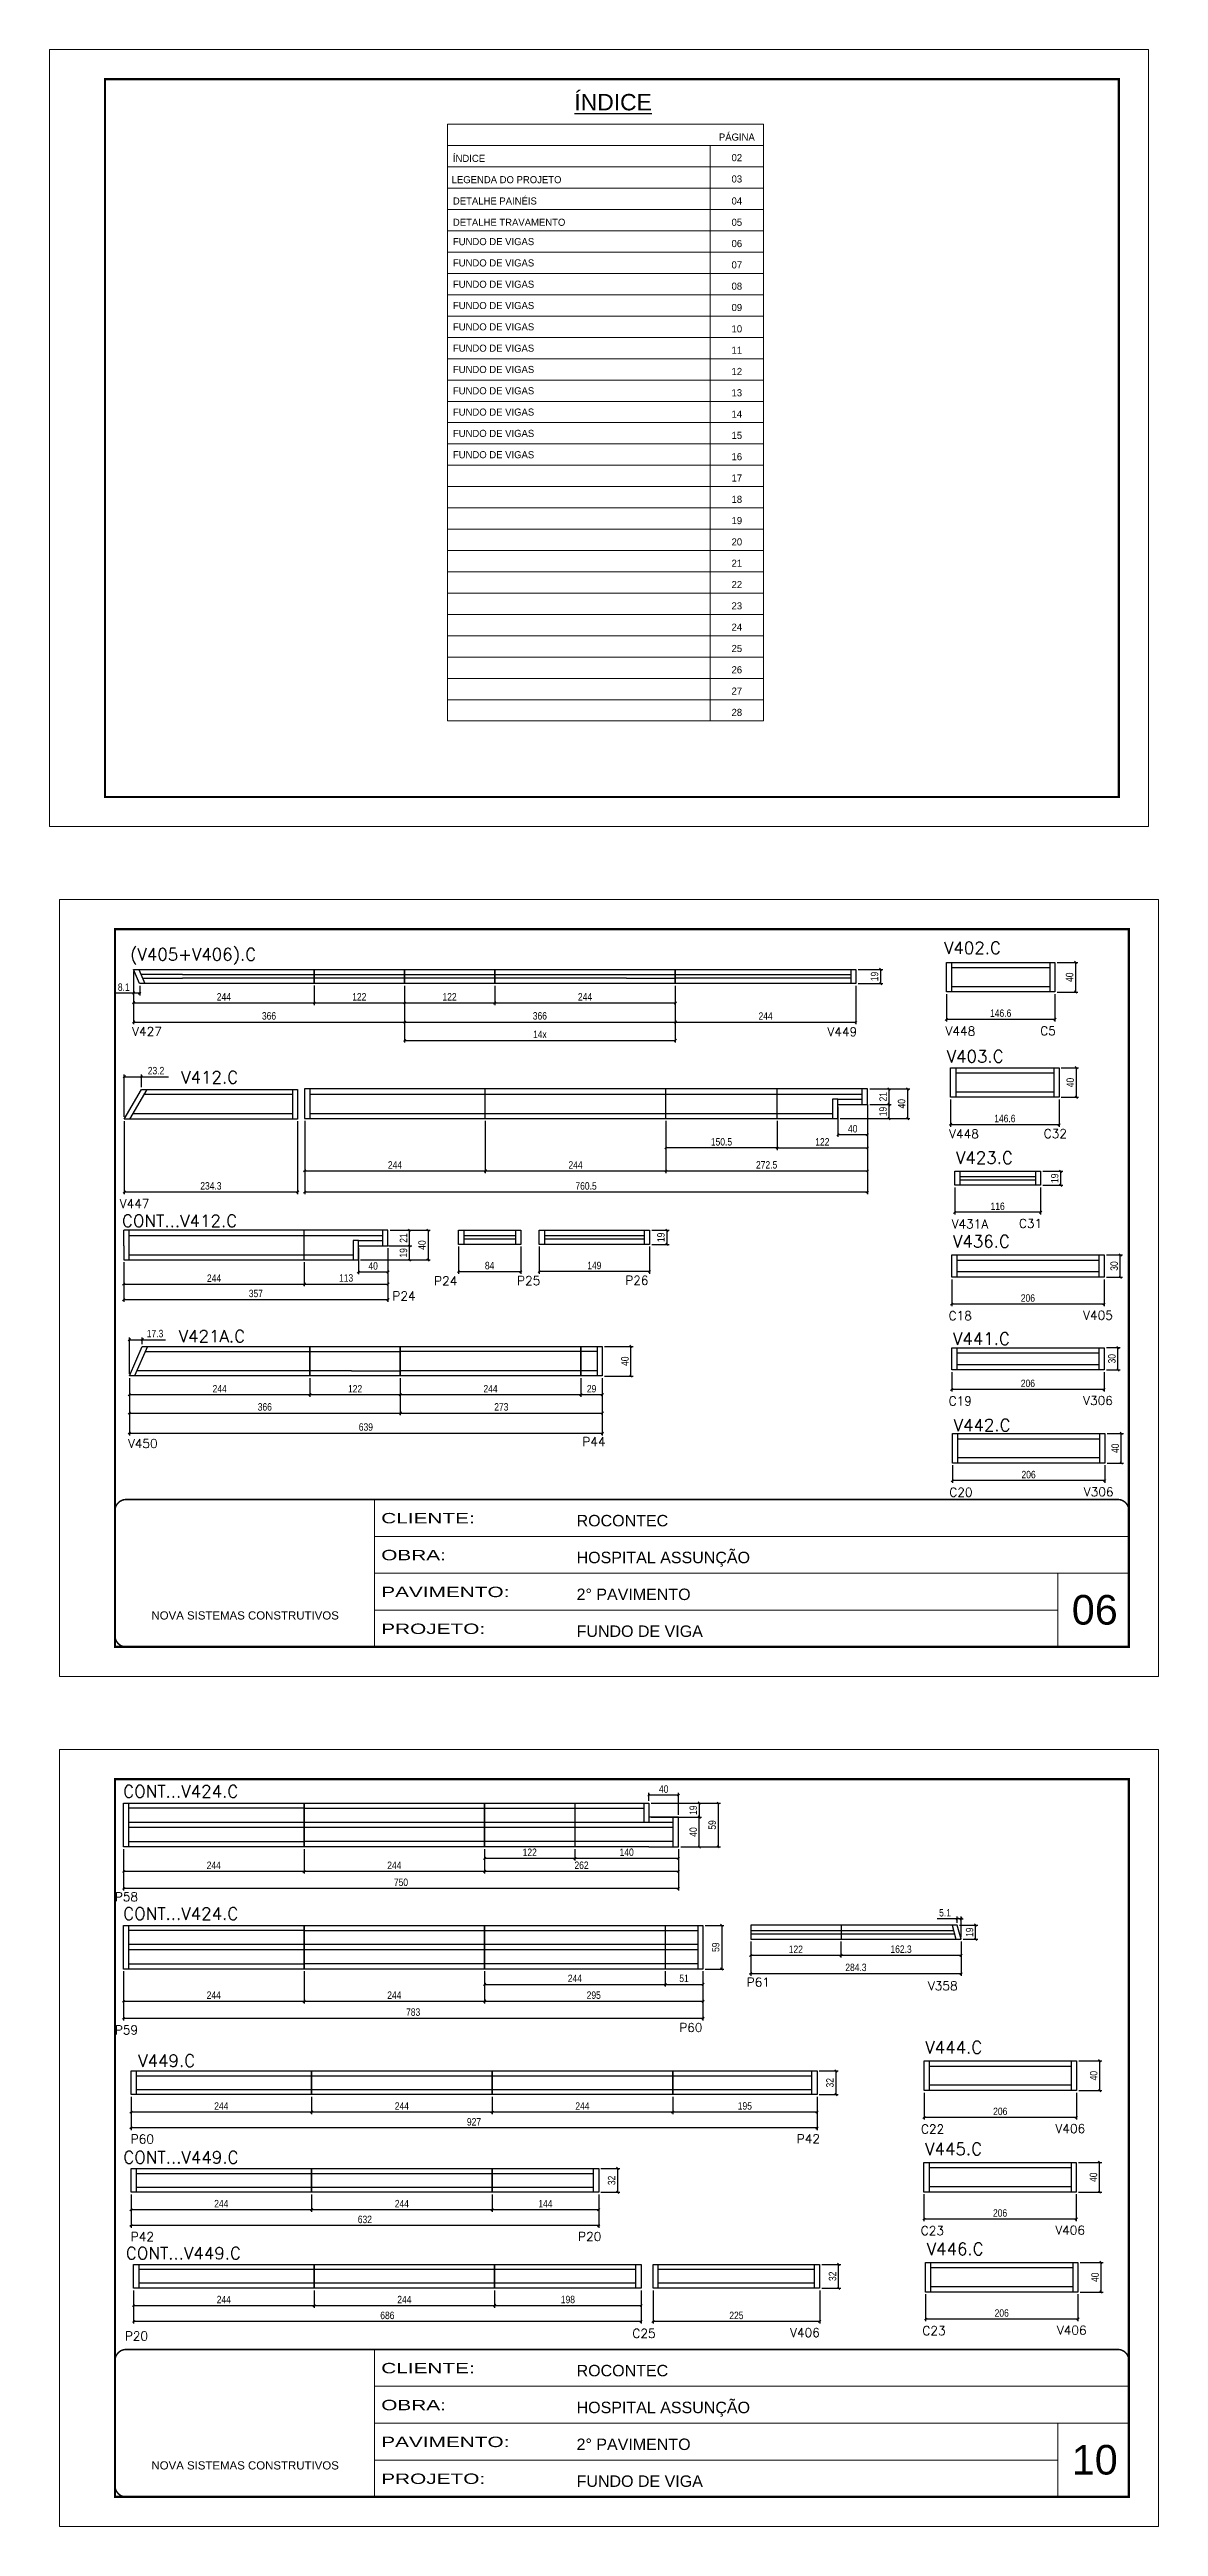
# Model space of a CAD drawing. Extents: x 567194 to 573448, y 6745 to 10093.
# Drawn here: x 568779 to 570278, y 6745 to 10093 of the extents above; entities that cross this region are included whole.
import ezdxf
from ezdxf.enums import TextEntityAlignment as Align

# ---------------------------------------------------------------- set-up
doc = ezdxf.new("R2010")
doc.units = 0
doc.linetypes.add('CONTINUO', pattern=[0])
doc.linetypes.add('DASHED', pattern=[0.75, 0.5, -0.25])
doc.layers.get('0').update_dxf_attribs({"linetype": 'CONTINUOUS'})
doc.layers.get('DEFPOINTS').update_dxf_attribs({"linetype": 'CONTINUOUS'})
doc.layers.add('00 - FELIPE', color=2, linetype='CONTINUOUS', plot=False)
for name, color, linetype in [('254', 254, 'CONTINUOUS'), ('5', 5, 'CONTINUOUS'), ('COTA', 241, 'CONTINUOUS'), ('NOMENCLATURA', 7, 'CONTINUOUS'), ('Painéis', 200, 'CONTINUOUS'), ('SARR_2.2x7', 40, 'CONTINUOUS')]:
    doc.layers.add(name, color=color, linetype=linetype)
for name, color, linetype, lineweight in [('CARIMBO', 255, 'CONTINUOUS', 9), ('Escoras', 2, 'CONTINUOUS', 25), ('Folhas', 255, 'CONTINUOUS', 9), ('SARRAFO DE PRESSAO', 251, 'DASHED', 9)]:
    doc.layers.add(name, color=color, linetype=linetype, lineweight=lineweight)
doc.styles.add('ARIAL', font='arial.ttf')
doc.styles.add('COTA TECNICA', font='techl___.ttf', dxfattribs={"height": 10})
doc.styles.add('COTA TECNICA-50', font='techl___.ttf', dxfattribs={"height": 10})
doc.styles.get("Standard").update_dxf_attribs({"font": 'ROMANS.SHX'})
doc.styles.add('Tecnologia', font='')
doc.styles.get('Tecnologia').set_extended_font_data('Forgotten Futurist')
doc.dimstyles.new('COTA PAINEL-50', dxfattribs={"dimtxt": 10, "dimasz": 3, "dimexe": 3, "dimexo": 3, "dimgap": 3, "dimtad": 1, "dimdec": 1, "dimzin": 12, "dimdsep": 46, "dimtxsty": 'COTA TECNICA-50', "dimblk1": 'OBLIQUE', "dimblk2": 'OBLIQUE', "dimsah": 1, "dimcen": 0.9, "dimclrd": 4, "dimclre": 4, "dimclrt": 240, "dimadec": 1, "dimazin": 3, "dimtfac": 1, "dimtdec": 1, "dimtmove": 0, "dimatfit": 3, "dimfxl": 1, "dimtolj": 1, "dimtzin": 12, "dimarcsym": 0})
doc.dimstyles.new('PAINEL', dxfattribs={"dimtxt": 10, "dimasz": 3, "dimexe": 3, "dimexo": 3, "dimgap": 3, "dimtad": 1, "dimdec": 1, "dimzin": 12, "dimdsep": 46, "dimtxsty": 'COTA TECNICA', "dimblk1": 'OBLIQUE', "dimblk2": 'OBLIQUE', "dimsah": 1, "dimcen": 0.9, "dimclrd": 4, "dimclre": 4, "dimclrt": 240, "dimadec": 1, "dimazin": 3, "dimtfac": 1, "dimtdec": 1, "dimtmove": 0, "dimatfit": 3, "dimfxl": 1, "dimtolj": 1, "dimtzin": 12, "dimarcsym": 0})

msp = doc.modelspace()

# ---------------------------------------------------------------- texts
at = {"color": 0, "linetype": 'Continuous', "ltscale": 5, "style": 'ARIAL'}
msp.add_text('%%UÍNDICE', height=22.118, dxfattribs=at).set_placement((569540.79, 10010.45), align=Align.CENTER)
at = {"layer": '5', "linetype": 'Continuous'}
for s, p in [('V427', (568890.82, 8759.67)), ('V449', (569830.42, 8759.24)), ('V448', (569990.03, 8760.18)), ('C5', (570117.89, 8760.54)), ('V448', (569994.85, 8621.31)), ('C32', (570122.71, 8621.66)), ('V447', (568874.11, 8527.05)), ('V431A', (569998.22, 8499.64)), ('C31', (570089.14, 8500.26)), ('P25', (569411, 8423)), ('P26', (569557.15, 8423.4)), ('P24', (569242.58, 8402.29)), ('P24', (569298.91, 8422.64)), ('C18', (569994.14, 8375.56)), ('V405', (570175.91, 8376.18)), ('C19', (569994.17, 8260.33)), ('V306', (570175.95, 8260.95)), ('V450', (568885.18, 8202.84)), ('P44', (569499.17, 8205.32)), ('C20', (569995.03, 8136.97)), ('V306', (570176.81, 8137.58)), ('P58', (568867.43, 7590.34)), ('P61', (569721.28, 7475.01)), ('V358', (569966.22, 7470.04)), ('P59', (568867.43, 7410.39)), ('P60', (569630.09, 7413.64)), ('P60', (568888.95, 7262.94)), ('P42', (569788.93, 7263.27)), ('C22', (569956.77, 7276.48)), ('V406', (570138.54, 7277.1)), ('P42', (568888.95, 7130.96)), ('P20', (569493.48, 7131.29)), ('C23', (569956.56, 7139.19)), ('V406', (570138.34, 7139.81)), ('P20', (568880.97, 6996.82)), ('C25', (569566.85, 7000.32)), ('V406', (569779.95, 7001.38)), ('C23', (569958.7, 7004.01)), ('V406', (570140.48, 7004.63))]:
    msp.add_text(s, height=12, rotation=359.99996, dxfattribs=at).set_placement(p)
at = {"layer": 'CARIMBO', "style": 'Tecnologia'}
for s, p in [('PÁGINA', (569707.97, 9969.56)), ('02', (569707.97, 9941.73)), ('03', (569707.97, 9912.93)), ('04', (569707.97, 9883.17)), ('05', (569707.97, 9854.37)), ('06', (569707.97, 9825.58)), ('07', (569707.97, 9796.78)), ('08', (569707.97, 9767.99)), ('09', (569707.97, 9739.19)), ('10', (569707.97, 9710.39)), ('11', (569707.97, 9681.6)), ('12', (569707.97, 9652.8)), ('13', (569707.97, 9624.01)), ('14', (569707.97, 9595.21)), ('15', (569707.97, 9566.41)), ('16', (569707.97, 9537.62)), ('17', (569707.97, 9508.82)), ('18', (569707.97, 9480.02)), ('19', (569707.97, 9451.23)), ('20', (569707.97, 9422.43)), ('21', (569707.97, 9393.64)), ('22', (569707.97, 9364.84)), ('23', (569707.97, 9336.04)), ('24', (569707.97, 9307.25)), ('25', (569707.97, 9278.45)), ('26', (569707.97, 9249.65)), ('27', (569707.97, 9220.86)), ('28', (569707.97, 9192.06))]:
    msp.add_text(s, height=9.599, dxfattribs=at).set_placement(p, align=Align.CENTER)
at = {"layer": 'CARIMBO'}
for s, height, style, p in [('ÍNDICE', 9.599, 'Tecnologia', (569324.3, 9940.76)), ('LEGENDA DO PROJETO', 9.5987, 'Tecnologia', (569322.59, 9911.97)), ('DETALHE PAINÉIS', 9.5987, 'Tecnologia', (569324.3, 9883.17)), ('DETALHE TRAVAMENTO', 9.5987, 'Tecnologia', (569324.3, 9854.37)), ('FUNDO DE VIGAS', 9.5987, 'Tecnologia', (569324.3, 9828.26)), ('FUNDO DE VIGAS', 9.5987, 'Tecnologia', (569324.3, 9799.46)), ('FUNDO DE VIGAS', 9.5987, 'Tecnologia', (569324.3, 9770.66)), ('FUNDO DE VIGAS', 9.5987, 'Tecnologia', (569324.3, 9741.87)), ('FUNDO DE VIGAS', 9.5987, 'Tecnologia', (569324.3, 9713.07)), ('FUNDO DE VIGAS', 9.5987, 'Tecnologia', (569324.3, 9684.27)), ('FUNDO DE VIGAS', 9.5987, 'Tecnologia', (569324.3, 9655.48)), ('FUNDO DE VIGAS', 9.5987, 'Tecnologia', (569324.3, 9626.68)), ('FUNDO DE VIGAS', 9.5987, 'Tecnologia', (569324.3, 9597.89)), ('FUNDO DE VIGAS', 9.5987, 'Tecnologia', (569324.3, 9569.09)), ('FUNDO DE VIGAS', 9.5987, 'Tecnologia', (569324.3, 9540.29)), ('06', 40, 'ARIAL', (570160.57, 7964.17)), ('10', 40, 'ARIAL', (570160.57, 6815.59))]:
    msp.add_text(s, height=height, dxfattribs=dict(at, style=style)).set_placement(p)
at = {"layer": 'NOMENCLATURA', "linetype": 'Continuous'}
for s, p in [('(V405+V406).C', (568888.06, 8861.53)), ('V402.C', (569987.86, 8870.41)), ('V403.C', (569991.51, 8723.83)), ('V412.C', (568957.01, 8695.53)), ('V423.C', (570003.99, 8586.83)), ('CONT...V412.C', (568877.15, 8501.49)), ('V436.C', (569999.92, 8473.75)), ('V421A.C', (568953.67, 8345.64)), ('V441.C', (569999.95, 8342.24)), ('V442.C', (570000.81, 8225.49)), ('CONT...V424.C', (568878.69, 7730.47)), ('CONT...V424.C', (568878.69, 7565.26)), ('V444.C', (569962.55, 7384.67)), ('V449.C', (568898.91, 7366.62)), ('V445.C', (569962.34, 7247.38)), ('CONT...V449.C', (568878.94, 7236.04)), ('CONT...V449.C', (568882.31, 7106.45)), ('V446.C', (569964.48, 7112.2))]:
    msp.add_text(s, height=16.5, dxfattribs=at).set_placement(p)

# ---------------------------------------------------------------- blocks, each defined once
blk = doc.blocks.new('9999999999')
at = {"color": 30, "linetype": 'CONTINUO'}
for p, q in [((98564.6, 34230.2), (98564.6, 34429.4)), ((98564.6, 34379.6), (99584, 34379.6)), ((98564.6, 34329.8), (99488, 34329.8)), ((99584, 34329.8), (99488, 34329.8)), ((99488, 34329.8), (99488, 34230.2)), ((98564.6, 34280), (99488, 34280))]:
    blk.add_line(p, q, dxfattribs=at)
at = {"color": 30, "linetype": 'CONTINUO', "const_width": 2}
blk.add_lwpolyline([(99584, 34230.2), (99584, 34414.4, 0.414214), (99569, 34429.4), (98229, 34429.4, 0.414214), (98214, 34414.4), (98214, 34245.2, 0.414214), (98229, 34230.2), (99584, 34230.2)], format="xyb", dxfattribs=at)
at = {"layer": 'Folhas'}
blk.add_lwpolyline([(98139, 34190.2), (99624, 34190.2), (99624, 35240.2), (98139, 35240.2)], close=True, dxfattribs=at)
at = {"layer": 'Folhas', "color": 30, "const_width": 3}
blk.add_lwpolyline([(98214, 34230.2), (99584, 34230.2), (99584, 35200.2), (98214, 35200.2)], close=True, dxfattribs=at)
at = {"color": 7, "linetype": 'Continuous', "ltscale": 5, "style": 'ARIAL'}
for s, height, p in [('ROCONTEC', 15.48, (98837.7, 34393.1)), ('HOSPITAL ASSUNÇÃO', 15.483, (98837.7, 34343.3)), ('2° PAVIMENTO', 15.483, (98837.7, 34293.5)), ('NOVA SISTEMAS CONSTRUTIVOS', 11.059, (98263.2, 34267.2)), ('FUNDO DE VIGA', 15.483, (98837.7, 34243.7))]:
    blk.add_text(s, height=height, dxfattribs=at).set_placement(p)
at = {"layer": 'Folhas', "color": 7, "style": 'Tecnologia', "width": 1.5}
for s, p in [('CLIENTE:', (98573.7, 34397.2)), ('OBRA:', (98573.7, 34347.3)), ('PAVIMENTO:', (98573.7, 34297.5)), ('PROJETO:', (98573.7, 34247.7))]:
    blk.add_text(s, height=14, dxfattribs=at).set_placement(p)
blk = doc.blocks.new('_Oblique')
at = {"color": 0, "linetype": 'ByBlock', "lineweight": -2}
blk.add_line((-0.5, -0.5), (0.5, 0.5), dxfattribs=at)
blk = doc.blocks.new('*D127')
at = {"layer": 'COTA', "color": 4, "linetype": 'ByBlock', "lineweight": -2, "transparency": 16777216}
for p, q in [((569331.9, 8475), (569331.9, 8438.3)), ((569415.9, 8475), (569415.9, 8438.3)), ((569331.9, 8441.3), (569415.9, 8441.3))]:
    blk.add_line(p, q, dxfattribs=at)
at = {"layer": 'DEFPOINTS', "color": 0, "linetype": 'ByBlock', "transparency": 16777216}
for p in [(569331.9, 8478), (569415.9, 8478), (569415.9, 8441.3)]:
    blk.add_point(p, dxfattribs=at)
at = {"layer": 'COTA', "color": 4, "linetype": 'ByBlock', "lineweight": -2, "transparency": 16777216, "xscale": 3, "yscale": 3, "zscale": 3, "rotation": 180}
blk.add_blockref('_Oblique', (569331.9, 8441.3), dxfattribs=at)
at = {"layer": 'COTA', "color": 4, "linetype": 'ByBlock', "lineweight": -2, "transparency": 16777216, "xscale": 3, "yscale": 3, "zscale": 3}
blk.add_blockref('_Oblique', (569415.9, 8441.3), dxfattribs=at)
at = {"layer": 'COTA', "color": 240, "linetype": 'ByBlock', "transparency": 16777216, "insert": (569373.9, 8449.3), "char_height": 10, "attachment_point": 5, "style": 'COTA TECNICA-50'}
blk.add_mtext('\\A1;84', dxfattribs=at)
blk = doc.blocks.new('*D128')
at = {"layer": 'COTA', "color": 4, "linetype": 'ByBlock', "lineweight": -2, "transparency": 16777216}
for p, q in [((569440.9, 8475), (569440.9, 8438.3)), ((569589.9, 8475), (569589.9, 8438.3)), ((569589.9, 8441.3), (569440.9, 8441.3))]:
    blk.add_line(p, q, dxfattribs=at)
at = {"layer": 'DEFPOINTS', "color": 0, "linetype": 'ByBlock', "transparency": 16777216}
for p in [(569440.9, 8478), (569589.9, 8478), (569440.9, 8441.3)]:
    blk.add_point(p, dxfattribs=at)
at = {"layer": 'COTA', "color": 4, "linetype": 'ByBlock', "lineweight": -2, "transparency": 16777216, "xscale": 3, "yscale": 3, "zscale": 3, "rotation": 180}
blk.add_blockref('_Oblique', (569440.9, 8441.3), dxfattribs=at)
at = {"layer": 'COTA', "color": 4, "linetype": 'ByBlock', "lineweight": -2, "transparency": 16777216, "xscale": 3, "yscale": 3, "zscale": 3}
blk.add_blockref('_Oblique', (569589.9, 8441.3), dxfattribs=at)
at = {"layer": 'COTA', "color": 240, "linetype": 'ByBlock', "transparency": 16777216, "insert": (569515.4, 8449.4), "char_height": 10, "attachment_point": 5, "style": 'COTA TECNICA-50'}
blk.add_mtext('\\A1;149', dxfattribs=at)
blk = doc.blocks.new('*D122')
at = {"layer": 'COTA', "color": 4, "linetype": 'ByBlock', "lineweight": -2, "transparency": 16777216}
for p, q in [((569592.9, 8497), (569616.5, 8497)), ((569592.9, 8478), (569616.5, 8478)), ((569613.5, 8497), (569613.5, 8478))]:
    blk.add_line(p, q, dxfattribs=at)
at = {"layer": 'DEFPOINTS', "color": 0, "linetype": 'ByBlock', "transparency": 16777216}
for p in [(569589.9, 8497), (569589.9, 8478), (569613.5, 8478)]:
    blk.add_point(p, dxfattribs=at)
at = {"layer": 'COTA', "color": 4, "linetype": 'ByBlock', "lineweight": -2, "transparency": 16777216, "xscale": 3, "yscale": 3, "zscale": 3}
for p, rotation in [((569613.5, 8497), 90), ((569613.5, 8478), 270)]:
    blk.add_blockref('_Oblique', p, dxfattribs=dict(at, rotation=rotation))
at = {"layer": 'COTA', "color": 240, "linetype": 'ByBlock', "transparency": 16777216, "insert": (569605.4, 8487.5), "char_height": 10, "attachment_point": 5, "rotation": 90, "style": 'COTA TECNICA-50'}
blk.add_mtext('\\A1;19', dxfattribs=at)
blk = doc.blocks.new('*D4')
at = {"layer": 'COTA', "color": 4, "linetype": 'ByBlock', "lineweight": -2, "transparency": 16777216}
for p, q in [((569991.2, 8816), (569991.2, 8779.2)), ((570137.8, 8816), (570137.8, 8779.2)), ((569991.2, 8782.2), (570137.8, 8782.2))]:
    blk.add_line(p, q, dxfattribs=at)
at = {"layer": 'DEFPOINTS', "color": 0, "linetype": 'ByBlock', "transparency": 16777216}
for p in [(569991.2, 8819), (570137.8, 8819), (570137.8, 8782.2)]:
    blk.add_point(p, dxfattribs=at)
at = {"layer": 'COTA', "color": 4, "linetype": 'ByBlock', "lineweight": -2, "transparency": 16777216, "xscale": 3, "yscale": 3, "zscale": 3, "rotation": 180}
blk.add_blockref('_Oblique', (569991.2, 8782.2), dxfattribs=at)
at = {"layer": 'COTA', "color": 4, "linetype": 'ByBlock', "lineweight": -2, "transparency": 16777216, "xscale": 3, "yscale": 3, "zscale": 3}
blk.add_blockref('_Oblique', (570137.8, 8782.2), dxfattribs=at)
at = {"layer": 'COTA', "color": 240, "linetype": 'ByBlock', "transparency": 16777216, "insert": (570064.5, 8790.3), "char_height": 10, "attachment_point": 5, "style": 'COTA TECNICA-50'}
blk.add_mtext('\\A1;146.6', dxfattribs=at)
blk = doc.blocks.new('*D5')
at = {"layer": 'COTA', "color": 4, "linetype": 'ByBlock', "lineweight": -2, "transparency": 16777216}
for p, q in [((569996.8, 8673.7), (569996.8, 8636.9)), ((570143.4, 8673.7), (570143.4, 8636.9)), ((569996.8, 8639.9), (570143.4, 8639.9))]:
    blk.add_line(p, q, dxfattribs=at)
at = {"layer": 'DEFPOINTS', "color": 0, "linetype": 'ByBlock', "transparency": 16777216}
for p in [(569996.8, 8676.7), (570143.4, 8676.7), (570143.4, 8639.9)]:
    blk.add_point(p, dxfattribs=at)
at = {"layer": 'COTA', "color": 4, "linetype": 'ByBlock', "lineweight": -2, "transparency": 16777216, "xscale": 3, "yscale": 3, "zscale": 3, "rotation": 180}
blk.add_blockref('_Oblique', (569996.8, 8639.9), dxfattribs=at)
at = {"layer": 'COTA', "color": 4, "linetype": 'ByBlock', "lineweight": -2, "transparency": 16777216, "xscale": 3, "yscale": 3, "zscale": 3}
blk.add_blockref('_Oblique', (570143.4, 8639.9), dxfattribs=at)
at = {"layer": 'COTA', "color": 240, "linetype": 'ByBlock', "transparency": 16777216, "insert": (570070.1, 8648), "char_height": 10, "attachment_point": 5, "style": 'COTA TECNICA-50'}
blk.add_mtext('\\A1;146.6', dxfattribs=at)
blk = doc.blocks.new('*D123')
at = {"layer": 'COTA', "color": 4, "linetype": 'ByBlock', "lineweight": -2, "transparency": 16777216}
for p, q in [((570140.8, 8859), (570168.7, 8859)), ((570165.7, 8859), (570165.7, 8819)), ((570140.8, 8819), (570168.7, 8819))]:
    blk.add_line(p, q, dxfattribs=at)
at = {"layer": 'DEFPOINTS', "color": 0, "linetype": 'ByBlock', "transparency": 16777216}
for p in [(570137.8, 8859), (570137.8, 8819), (570165.7, 8819)]:
    blk.add_point(p, dxfattribs=at)
at = {"layer": 'COTA', "color": 4, "linetype": 'ByBlock', "lineweight": -2, "transparency": 16777216, "xscale": 3, "yscale": 3, "zscale": 3}
for p, rotation in [((570165.7, 8859), 90), ((570165.7, 8819), 270)]:
    blk.add_blockref('_Oblique', p, dxfattribs=dict(at, rotation=rotation))
at = {"layer": 'COTA', "color": 240, "linetype": 'ByBlock', "transparency": 16777216, "insert": (570157.6, 8839), "char_height": 10, "attachment_point": 5, "rotation": 90, "style": 'COTA TECNICA-50'}
blk.add_mtext('\\A1;40', dxfattribs=at)
blk = doc.blocks.new('*D124')
at = {"layer": 'COTA', "color": 4, "linetype": 'ByBlock', "lineweight": -2, "transparency": 16777216}
for p, q in [((570146.4, 8716.7), (570169.7, 8716.7)), ((570166.7, 8716.7), (570166.7, 8676.7)), ((570146.4, 8676.7), (570169.7, 8676.7))]:
    blk.add_line(p, q, dxfattribs=at)
at = {"layer": 'DEFPOINTS', "color": 0, "linetype": 'ByBlock', "transparency": 16777216}
for p in [(570143.4, 8716.7), (570143.4, 8676.7), (570166.7, 8676.7)]:
    blk.add_point(p, dxfattribs=at)
at = {"layer": 'COTA', "color": 4, "linetype": 'ByBlock', "lineweight": -2, "transparency": 16777216, "xscale": 3, "yscale": 3, "zscale": 3}
for p, rotation in [((570166.7, 8716.7), 90), ((570166.7, 8676.7), 270)]:
    blk.add_blockref('_Oblique', p, dxfattribs=dict(at, rotation=rotation))
at = {"layer": 'COTA', "color": 240, "linetype": 'ByBlock', "transparency": 16777216, "insert": (570158.6, 8696.7), "char_height": 10, "attachment_point": 5, "rotation": 90, "style": 'COTA TECNICA-50'}
blk.add_mtext('\\A1;40', dxfattribs=at)
blk = doc.blocks.new('*D125')
at = {"layer": 'COTA', "color": 4, "linetype": 'ByBlock', "lineweight": -2, "transparency": 16777216}
for p, q in [((568892.8, 8846.6), (568892.8, 8801.4)), ((568892.8, 8804.4), (569136.8, 8804.4)), ((569136.8, 8827.6), (569136.8, 8801.4))]:
    blk.add_line(p, q, dxfattribs=at)
at = {"layer": 'DEFPOINTS', "color": 0, "linetype": 'ByBlock', "transparency": 16777216}
for p in [(568892.8, 8849.6), (569136.8, 8830.6), (569136.8, 8804.4)]:
    blk.add_point(p, dxfattribs=at)
at = {"layer": 'COTA', "color": 4, "linetype": 'ByBlock', "lineweight": -2, "transparency": 16777216, "xscale": 3, "yscale": 3, "zscale": 3, "rotation": 180}
blk.add_blockref('_Oblique', (568892.8, 8804.4), dxfattribs=at)
at = {"layer": 'COTA', "color": 4, "linetype": 'ByBlock', "lineweight": -2, "transparency": 16777216, "xscale": 3, "yscale": 3, "zscale": 3}
blk.add_blockref('_Oblique', (569136.8, 8804.4), dxfattribs=at)
at = {"layer": 'COTA', "color": 240, "linetype": 'ByBlock', "transparency": 16777216, "insert": (569014.8, 8812.5), "char_height": 10, "attachment_point": 5, "style": 'COTA TECNICA-50'}
blk.add_mtext('\\A1;244', dxfattribs=at)
blk = doc.blocks.new('*D6')
at = {"layer": 'COTA', "color": 4, "linetype": 'ByBlock', "lineweight": -2, "transparency": 16777216}
for p, q in [((569136.8, 8827.5), (569136.8, 8801.4)), ((569136.8, 8804.4), (569258.8, 8804.4)), ((569258.8, 8827.5), (569258.8, 8801.4))]:
    blk.add_line(p, q, dxfattribs=at)
at = {"layer": 'DEFPOINTS', "color": 0, "linetype": 'ByBlock', "transparency": 16777216}
for p in [(569136.8, 8830.5), (569258.8, 8830.5), (569258.8, 8804.4)]:
    blk.add_point(p, dxfattribs=at)
at = {"layer": 'COTA', "color": 4, "linetype": 'ByBlock', "lineweight": -2, "transparency": 16777216, "xscale": 3, "yscale": 3, "zscale": 3, "rotation": 180}
blk.add_blockref('_Oblique', (569136.8, 8804.4), dxfattribs=at)
at = {"layer": 'COTA', "color": 4, "linetype": 'ByBlock', "lineweight": -2, "transparency": 16777216, "xscale": 3, "yscale": 3, "zscale": 3}
blk.add_blockref('_Oblique', (569258.8, 8804.4), dxfattribs=at)
at = {"layer": 'COTA', "color": 240, "linetype": 'ByBlock', "transparency": 16777216, "insert": (569197.8, 8812.5), "char_height": 10, "attachment_point": 5, "style": 'COTA TECNICA-50'}
blk.add_mtext('\\A1;122', dxfattribs=at)
blk = doc.blocks.new('*D7')
at = {"layer": 'COTA', "color": 4, "linetype": 'ByBlock', "lineweight": -2, "transparency": 16777216}
for p, q in [((569624.8, 8827.5), (569624.8, 8775.4)), ((569868.8, 8827.5), (569868.8, 8775.4)), ((569624.8, 8778.4), (569868.8, 8778.4))]:
    blk.add_line(p, q, dxfattribs=at)
at = {"layer": 'DEFPOINTS', "color": 0, "linetype": 'ByBlock', "transparency": 16777216}
for p in [(569624.8, 8830.5), (569868.8, 8830.5), (569868.8, 8778.4)]:
    blk.add_point(p, dxfattribs=at)
at = {"layer": 'COTA', "color": 4, "linetype": 'ByBlock', "lineweight": -2, "transparency": 16777216, "xscale": 3, "yscale": 3, "zscale": 3, "rotation": 180}
blk.add_blockref('_Oblique', (569624.8, 8778.4), dxfattribs=at)
at = {"layer": 'COTA', "color": 4, "linetype": 'ByBlock', "lineweight": -2, "transparency": 16777216, "xscale": 3, "yscale": 3, "zscale": 3}
blk.add_blockref('_Oblique', (569868.8, 8778.4), dxfattribs=at)
at = {"layer": 'COTA', "color": 240, "linetype": 'ByBlock', "transparency": 16777216, "insert": (569746.8, 8786.5), "char_height": 10, "attachment_point": 5, "style": 'COTA TECNICA-50'}
blk.add_mtext('\\A1;244', dxfattribs=at)
blk = doc.blocks.new('*D126')
at = {"layer": 'COTA', "color": 4, "linetype": 'ByBlock', "lineweight": -2, "transparency": 16777216}
for p, q in [((569871.8, 8849.5), (569905.2, 8849.5)), ((569902.2, 8849.5), (569902.2, 8830.5)), ((569871.8, 8830.5), (569905.2, 8830.5))]:
    blk.add_line(p, q, dxfattribs=at)
at = {"layer": 'DEFPOINTS', "color": 0, "linetype": 'ByBlock', "transparency": 16777216}
for p in [(569868.8, 8849.5), (569868.8, 8830.5), (569902.2, 8830.5)]:
    blk.add_point(p, dxfattribs=at)
at = {"layer": 'COTA', "color": 4, "linetype": 'ByBlock', "lineweight": -2, "transparency": 16777216, "xscale": 3, "yscale": 3, "zscale": 3}
for p, rotation in [((569902.2, 8849.5), 90), ((569902.2, 8830.5), 270)]:
    blk.add_blockref('_Oblique', p, dxfattribs=dict(at, rotation=rotation))
at = {"layer": 'COTA', "color": 240, "linetype": 'ByBlock', "transparency": 16777216, "insert": (569894.1, 8840), "char_height": 10, "attachment_point": 5, "rotation": 90, "style": 'COTA TECNICA-50'}
blk.add_mtext('\\A1;19', dxfattribs=at)
blk = doc.blocks.new('*D8')
at = {"layer": 'COTA', "color": 4, "linetype": 'ByBlock', "lineweight": -2, "transparency": 16777216}
for p, q in [((569258.8, 8827.5), (569258.8, 8750.6)), ((569624.8, 8827.5), (569624.8, 8750.6)), ((569258.8, 8753.6), (569624.8, 8753.6))]:
    blk.add_line(p, q, dxfattribs=at)
at = {"layer": 'DEFPOINTS', "color": 0, "linetype": 'ByBlock', "transparency": 16777216}
for p in [(569258.8, 8830.5), (569624.8, 8830.5), (569624.8, 8753.6)]:
    blk.add_point(p, dxfattribs=at)
at = {"layer": 'COTA', "color": 4, "linetype": 'ByBlock', "lineweight": -2, "transparency": 16777216, "xscale": 3, "yscale": 3, "zscale": 3, "rotation": 180}
blk.add_blockref('_Oblique', (569258.8, 8753.6), dxfattribs=at)
at = {"layer": 'COTA', "color": 4, "linetype": 'ByBlock', "lineweight": -2, "transparency": 16777216, "xscale": 3, "yscale": 3, "zscale": 3}
blk.add_blockref('_Oblique', (569624.8, 8753.6), dxfattribs=at)
at = {"layer": 'COTA', "color": 240, "linetype": 'ByBlock', "transparency": 16777216, "insert": (569441.8, 8761.7), "char_height": 10, "attachment_point": 5, "style": 'COTA TECNICA-50'}
blk.add_mtext('\\A1;14x', dxfattribs=at)
blk = doc.blocks.new('*D212')
at = {"layer": 'COTA', "color": 4, "linetype": 'ByBlock', "lineweight": -2, "transparency": 16777216}
for p, q in [((569998.3, 8430.7), (569998.3, 8394.3)), ((570204.3, 8430.7), (570204.3, 8394.3)), ((570204.3, 8397.3), (569998.3, 8397.3))]:
    blk.add_line(p, q, dxfattribs=at)
at = {"layer": 'DEFPOINTS', "color": 0, "linetype": 'ByBlock', "transparency": 16777216}
for p in [(569998.3, 8433.7), (570204.3, 8433.7), (569998.3, 8397.3)]:
    blk.add_point(p, dxfattribs=at)
at = {"layer": 'COTA', "color": 4, "linetype": 'ByBlock', "lineweight": -2, "transparency": 16777216, "xscale": 3, "yscale": 3, "zscale": 3, "rotation": 180}
blk.add_blockref('_Oblique', (569998.3, 8397.3), dxfattribs=at)
at = {"layer": 'COTA', "color": 4, "linetype": 'ByBlock', "lineweight": -2, "transparency": 16777216, "xscale": 3, "yscale": 3, "zscale": 3}
blk.add_blockref('_Oblique', (570204.3, 8397.3), dxfattribs=at)
at = {"layer": 'COTA', "color": 240, "linetype": 'ByBlock', "transparency": 16777216, "insert": (570101.3, 8405.4), "char_height": 10, "attachment_point": 5, "style": 'COTA TECNICA-50'}
blk.add_mtext('\\A1;206', dxfattribs=at)
blk = doc.blocks.new('*D213')
at = {"layer": 'COTA', "color": 4, "linetype": 'ByBlock', "lineweight": -2, "transparency": 16777216}
for p, q in [((570207.3, 8463.7), (570229.1, 8463.7)), ((570226.1, 8433.7), (570226.1, 8463.7)), ((570207.3, 8433.7), (570229.1, 8433.7))]:
    blk.add_line(p, q, dxfattribs=at)
at = {"layer": 'DEFPOINTS', "color": 0, "linetype": 'ByBlock', "transparency": 16777216}
for p in [(570204.3, 8463.7), (570226.1, 8463.7), (570204.3, 8433.7)]:
    blk.add_point(p, dxfattribs=at)
at = {"layer": 'COTA', "color": 4, "linetype": 'ByBlock', "lineweight": -2, "transparency": 16777216, "xscale": 3, "yscale": 3, "zscale": 3}
for p, rotation in [((570226.1, 8463.7), 90), ((570226.1, 8433.7), 270)]:
    blk.add_blockref('_Oblique', p, dxfattribs=dict(at, rotation=rotation))
at = {"layer": 'COTA', "color": 240, "linetype": 'ByBlock', "transparency": 16777216, "insert": (570217.9, 8448.7), "char_height": 10, "attachment_point": 5, "rotation": 90, "style": 'COTA TECNICA-50'}
blk.add_mtext('\\A1;30', dxfattribs=at)
blk = doc.blocks.new('*D201')
at = {"layer": 'COTA', "color": 4, "linetype": 'ByBlock', "lineweight": -2, "transparency": 16777216}
for p, q in [((569998.3, 8305.4), (569998.3, 8279)), ((570204.3, 8305.4), (570204.3, 8279)), ((570204.3, 8282), (569998.3, 8282))]:
    blk.add_line(p, q, dxfattribs=at)
at = {"layer": 'DEFPOINTS', "color": 0, "linetype": 'ByBlock', "transparency": 16777216}
for p in [(569998.3, 8308.4), (570204.3, 8308.4), (569998.3, 8282)]:
    blk.add_point(p, dxfattribs=at)
at = {"layer": 'COTA', "color": 4, "linetype": 'ByBlock', "lineweight": -2, "transparency": 16777216, "xscale": 3, "yscale": 3, "zscale": 3, "rotation": 180}
blk.add_blockref('_Oblique', (569998.3, 8282), dxfattribs=at)
at = {"layer": 'COTA', "color": 4, "linetype": 'ByBlock', "lineweight": -2, "transparency": 16777216, "xscale": 3, "yscale": 3, "zscale": 3}
blk.add_blockref('_Oblique', (570204.3, 8282), dxfattribs=at)
at = {"layer": 'COTA', "color": 240, "linetype": 'ByBlock', "transparency": 16777216, "insert": (570101.3, 8290.1), "char_height": 10, "attachment_point": 5, "style": 'COTA TECNICA-50'}
blk.add_mtext('\\A1;206', dxfattribs=at)
blk = doc.blocks.new('*D202')
at = {"layer": 'COTA', "color": 4, "linetype": 'ByBlock', "lineweight": -2, "transparency": 16777216}
for p, q in [((570207.3, 8338.4), (570226, 8338.4)), ((570223, 8308.4), (570223, 8338.4)), ((570207.3, 8308.4), (570226, 8308.4))]:
    blk.add_line(p, q, dxfattribs=at)
at = {"layer": 'DEFPOINTS', "color": 0, "linetype": 'ByBlock', "transparency": 16777216}
for p in [(570204.3, 8338.4), (570223, 8338.4), (570204.3, 8308.4)]:
    blk.add_point(p, dxfattribs=at)
at = {"layer": 'COTA', "color": 4, "linetype": 'ByBlock', "lineweight": -2, "transparency": 16777216, "xscale": 3, "yscale": 3, "zscale": 3}
for p, rotation in [((570223, 8338.4), 90), ((570223, 8308.4), 270)]:
    blk.add_blockref('_Oblique', p, dxfattribs=dict(at, rotation=rotation))
at = {"layer": 'COTA', "color": 240, "linetype": 'ByBlock', "transparency": 16777216, "insert": (570214.8, 8323.4), "char_height": 10, "attachment_point": 5, "rotation": 90, "style": 'COTA TECNICA-50'}
blk.add_mtext('\\A1;30', dxfattribs=at)
blk = doc.blocks.new('*D203')
at = {"layer": 'COTA', "color": 4, "linetype": 'ByBlock', "lineweight": -2, "transparency": 16777216}
for p, q in [((569999.2, 8179.4), (569999.2, 8155.7)), ((570205.2, 8179.4), (570205.2, 8155.7)), ((570205.2, 8158.7), (569999.2, 8158.7))]:
    blk.add_line(p, q, dxfattribs=at)
at = {"layer": 'DEFPOINTS', "color": 0, "linetype": 'ByBlock', "transparency": 16777216}
for p in [(569999.2, 8182.4), (570205.2, 8182.4), (569999.2, 8158.7)]:
    blk.add_point(p, dxfattribs=at)
at = {"layer": 'COTA', "color": 4, "linetype": 'ByBlock', "lineweight": -2, "transparency": 16777216, "xscale": 3, "yscale": 3, "zscale": 3, "rotation": 180}
blk.add_blockref('_Oblique', (569999.2, 8158.7), dxfattribs=at)
at = {"layer": 'COTA', "color": 4, "linetype": 'ByBlock', "lineweight": -2, "transparency": 16777216, "xscale": 3, "yscale": 3, "zscale": 3}
blk.add_blockref('_Oblique', (570205.2, 8158.7), dxfattribs=at)
at = {"layer": 'COTA', "color": 240, "linetype": 'ByBlock', "transparency": 16777216, "insert": (570102.2, 8166.8), "char_height": 10, "attachment_point": 5, "style": 'COTA TECNICA-50'}
blk.add_mtext('\\A1;206', dxfattribs=at)
blk = doc.blocks.new('*D204')
at = {"layer": 'COTA', "color": 4, "linetype": 'ByBlock', "lineweight": -2, "transparency": 16777216}
for p, q in [((570208.2, 8222.4), (570230.4, 8222.4)), ((570227.4, 8182.4), (570227.4, 8222.4)), ((570208.2, 8182.4), (570230.4, 8182.4))]:
    blk.add_line(p, q, dxfattribs=at)
at = {"layer": 'DEFPOINTS', "color": 0, "linetype": 'ByBlock', "transparency": 16777216}
for p in [(570205.2, 8222.4), (570227.4, 8222.4), (570205.2, 8182.4)]:
    blk.add_point(p, dxfattribs=at)
at = {"layer": 'COTA', "color": 4, "linetype": 'ByBlock', "lineweight": -2, "transparency": 16777216, "xscale": 3, "yscale": 3, "zscale": 3}
for p, rotation in [((570227.4, 8222.4), 90), ((570227.4, 8182.4), 270)]:
    blk.add_blockref('_Oblique', p, dxfattribs=dict(at, rotation=rotation))
at = {"layer": 'COTA', "color": 240, "linetype": 'ByBlock', "transparency": 16777216, "insert": (570219.3, 8202.4), "char_height": 10, "attachment_point": 5, "rotation": 90, "style": 'COTA TECNICA-50'}
blk.add_mtext('\\A1;40', dxfattribs=at)
blk = doc.blocks.new('*D205')
at = {"layer": 'COTA', "color": 4, "linetype": 'ByBlock', "lineweight": -2, "transparency": 16777216}
for p, q in [((569960.9, 7331.6), (569960.9, 7295.2)), ((570166.9, 7331.6), (570166.9, 7295.2)), ((570166.9, 7298.2), (569960.9, 7298.2))]:
    blk.add_line(p, q, dxfattribs=at)
at = {"layer": 'DEFPOINTS', "color": 0, "linetype": 'ByBlock', "transparency": 16777216}
for p in [(569960.9, 7334.6), (570166.9, 7334.6), (569960.9, 7298.2)]:
    blk.add_point(p, dxfattribs=at)
at = {"layer": 'COTA', "color": 4, "linetype": 'ByBlock', "lineweight": -2, "transparency": 16777216, "xscale": 3, "yscale": 3, "zscale": 3, "rotation": 180}
blk.add_blockref('_Oblique', (569960.9, 7298.2), dxfattribs=at)
at = {"layer": 'COTA', "color": 4, "linetype": 'ByBlock', "lineweight": -2, "transparency": 16777216, "xscale": 3, "yscale": 3, "zscale": 3}
blk.add_blockref('_Oblique', (570166.9, 7298.2), dxfattribs=at)
at = {"layer": 'COTA', "color": 240, "linetype": 'ByBlock', "transparency": 16777216, "insert": (570063.9, 7306.3), "char_height": 10, "attachment_point": 5, "style": 'COTA TECNICA-50'}
blk.add_mtext('\\A1;206', dxfattribs=at)
blk = doc.blocks.new('*D206')
at = {"layer": 'COTA', "color": 4, "linetype": 'ByBlock', "lineweight": -2, "transparency": 16777216}
for p, q in [((570169.9, 7374.6), (570201.3, 7374.6)), ((570198.3, 7334.6), (570198.3, 7374.6)), ((570169.9, 7334.6), (570201.3, 7334.6))]:
    blk.add_line(p, q, dxfattribs=at)
at = {"layer": 'DEFPOINTS', "color": 0, "linetype": 'ByBlock', "transparency": 16777216}
for p in [(570166.9, 7374.6), (570198.3, 7374.6), (570166.9, 7334.6)]:
    blk.add_point(p, dxfattribs=at)
at = {"layer": 'COTA', "color": 4, "linetype": 'ByBlock', "lineweight": -2, "transparency": 16777216, "xscale": 3, "yscale": 3, "zscale": 3}
for p, rotation in [((570198.3, 7374.6), 90), ((570198.3, 7334.6), 270)]:
    blk.add_blockref('_Oblique', p, dxfattribs=dict(at, rotation=rotation))
at = {"layer": 'COTA', "color": 240, "linetype": 'ByBlock', "transparency": 16777216, "insert": (570190.2, 7354.6), "char_height": 10, "attachment_point": 5, "rotation": 90, "style": 'COTA TECNICA-50'}
blk.add_mtext('\\A1;40', dxfattribs=at)
blk = doc.blocks.new('*D207')
at = {"layer": 'COTA', "color": 4, "linetype": 'ByBlock', "lineweight": -2, "transparency": 16777216}
for p, q in [((569960.7, 7194.4), (569960.7, 7157.9)), ((570166.7, 7194.4), (570166.7, 7157.9)), ((570166.7, 7160.9), (569960.7, 7160.9))]:
    blk.add_line(p, q, dxfattribs=at)
at = {"layer": 'DEFPOINTS', "color": 0, "linetype": 'ByBlock', "transparency": 16777216}
for p in [(569960.7, 7197.4), (570166.7, 7197.4), (569960.7, 7160.9)]:
    blk.add_point(p, dxfattribs=at)
at = {"layer": 'COTA', "color": 4, "linetype": 'ByBlock', "lineweight": -2, "transparency": 16777216, "xscale": 3, "yscale": 3, "zscale": 3, "rotation": 180}
blk.add_blockref('_Oblique', (569960.7, 7160.9), dxfattribs=at)
at = {"layer": 'COTA', "color": 4, "linetype": 'ByBlock', "lineweight": -2, "transparency": 16777216, "xscale": 3, "yscale": 3, "zscale": 3}
blk.add_blockref('_Oblique', (570166.7, 7160.9), dxfattribs=at)
at = {"layer": 'COTA', "color": 240, "linetype": 'ByBlock', "transparency": 16777216, "insert": (570063.7, 7169), "char_height": 10, "attachment_point": 5, "style": 'COTA TECNICA-50'}
blk.add_mtext('\\A1;206', dxfattribs=at)
blk = doc.blocks.new('*D208')
at = {"layer": 'COTA', "color": 4, "linetype": 'ByBlock', "lineweight": -2, "transparency": 16777216}
for p, q in [((570169.7, 7237.4), (570201.1, 7237.4)), ((570198.1, 7197.4), (570198.1, 7237.4)), ((570169.7, 7197.4), (570201.1, 7197.4))]:
    blk.add_line(p, q, dxfattribs=at)
at = {"layer": 'DEFPOINTS', "color": 0, "linetype": 'ByBlock', "transparency": 16777216}
for p in [(570166.7, 7237.4), (570198.1, 7237.4), (570166.7, 7197.4)]:
    blk.add_point(p, dxfattribs=at)
at = {"layer": 'COTA', "color": 4, "linetype": 'ByBlock', "lineweight": -2, "transparency": 16777216, "xscale": 3, "yscale": 3, "zscale": 3}
for p, rotation in [((570198.1, 7237.4), 90), ((570198.1, 7197.4), 270)]:
    blk.add_blockref('_Oblique', p, dxfattribs=dict(at, rotation=rotation))
at = {"layer": 'COTA', "color": 240, "linetype": 'ByBlock', "transparency": 16777216, "insert": (570189.9, 7217.4), "char_height": 10, "attachment_point": 5, "rotation": 90, "style": 'COTA TECNICA-50'}
blk.add_mtext('\\A1;40', dxfattribs=at)
blk = doc.blocks.new('*D209')
at = {"layer": 'COTA', "color": 4, "linetype": 'ByBlock', "lineweight": -2, "transparency": 16777216}
for p, q in [((569962.9, 7059.2), (569962.9, 7022.7)), ((570168.9, 7059.2), (570168.9, 7022.7)), ((570168.9, 7025.7), (569962.9, 7025.7))]:
    blk.add_line(p, q, dxfattribs=at)
at = {"layer": 'DEFPOINTS', "color": 0, "linetype": 'ByBlock', "transparency": 16777216}
for p in [(569962.9, 7062.2), (570168.9, 7062.2), (569962.9, 7025.7)]:
    blk.add_point(p, dxfattribs=at)
at = {"layer": 'COTA', "color": 4, "linetype": 'ByBlock', "lineweight": -2, "transparency": 16777216, "xscale": 3, "yscale": 3, "zscale": 3, "rotation": 180}
blk.add_blockref('_Oblique', (569962.9, 7025.7), dxfattribs=at)
at = {"layer": 'COTA', "color": 4, "linetype": 'ByBlock', "lineweight": -2, "transparency": 16777216, "xscale": 3, "yscale": 3, "zscale": 3}
blk.add_blockref('_Oblique', (570168.9, 7025.7), dxfattribs=at)
at = {"layer": 'COTA', "color": 240, "linetype": 'ByBlock', "transparency": 16777216, "insert": (570065.9, 7033.8), "char_height": 10, "attachment_point": 5, "style": 'COTA TECNICA-50'}
blk.add_mtext('\\A1;206', dxfattribs=at)
blk = doc.blocks.new('*D210')
at = {"layer": 'COTA', "color": 4, "linetype": 'ByBlock', "lineweight": -2, "transparency": 16777216}
for p, q in [((570171.9, 7102.2), (570203.2, 7102.2)), ((570200.2, 7062.2), (570200.2, 7102.2)), ((570171.9, 7062.2), (570203.2, 7062.2))]:
    blk.add_line(p, q, dxfattribs=at)
at = {"layer": 'DEFPOINTS', "color": 0, "linetype": 'ByBlock', "transparency": 16777216}
for p in [(570168.9, 7102.2), (570200.2, 7102.2), (570168.9, 7062.2)]:
    blk.add_point(p, dxfattribs=at)
at = {"layer": 'COTA', "color": 4, "linetype": 'ByBlock', "lineweight": -2, "transparency": 16777216, "xscale": 3, "yscale": 3, "zscale": 3}
for p, rotation in [((570200.2, 7102.2), 90), ((570200.2, 7062.2), 270)]:
    blk.add_blockref('_Oblique', p, dxfattribs=dict(at, rotation=rotation))
at = {"layer": 'COTA', "color": 240, "linetype": 'ByBlock', "transparency": 16777216, "insert": (570192.1, 7082.2), "char_height": 10, "attachment_point": 5, "rotation": 90, "style": 'COTA TECNICA-50'}
blk.add_mtext('\\A1;40', dxfattribs=at)
blk = doc.blocks.new('*D83')
at = {"layer": 'COTA', "color": 4, "linetype": 'ByBlock', "lineweight": -2, "transparency": 16777216}
for p, q in [((568889.3, 7194.1), (568889.3, 7170.6)), ((568889.3, 7173.6), (569133.3, 7173.6)), ((569133.3, 7194.1), (569133.3, 7170.6))]:
    blk.add_line(p, q, dxfattribs=at)
at = {"layer": 'DEFPOINTS', "color": 0, "linetype": 'ByBlock', "transparency": 16777216}
for p in [(568889.3, 7197.1), (569133.3, 7197.1), (569133.3, 7173.6)]:
    blk.add_point(p, dxfattribs=at)
at = {"layer": 'COTA', "color": 4, "linetype": 'ByBlock', "lineweight": -2, "transparency": 16777216, "xscale": 3, "yscale": 3, "zscale": 3, "rotation": 180}
blk.add_blockref('_Oblique', (568889.3, 7173.6), dxfattribs=at)
at = {"layer": 'COTA', "color": 4, "linetype": 'ByBlock', "lineweight": -2, "transparency": 16777216, "xscale": 3, "yscale": 3, "zscale": 3}
blk.add_blockref('_Oblique', (569133.3, 7173.6), dxfattribs=at)
at = {"layer": 'COTA', "color": 240, "linetype": 'ByBlock', "transparency": 16777216, "insert": (569011.3, 7181.7), "char_height": 10, "attachment_point": 5, "style": 'COTA TECNICA-50'}
blk.add_mtext('\\A1;244', dxfattribs=at)
blk = doc.blocks.new('*D84')
at = {"layer": 'COTA', "color": 4, "linetype": 'ByBlock', "lineweight": -2, "transparency": 16777216}
for p, q in [((569133.3, 7194.1), (569133.3, 7170.6)), ((569133.3, 7173.6), (569377.3, 7173.6)), ((569377.3, 7194.1), (569377.3, 7170.6))]:
    blk.add_line(p, q, dxfattribs=at)
at = {"layer": 'DEFPOINTS', "color": 0, "linetype": 'ByBlock', "transparency": 16777216}
for p in [(569133.3, 7197.1), (569377.3, 7197.1), (569377.3, 7173.6)]:
    blk.add_point(p, dxfattribs=at)
at = {"layer": 'COTA', "color": 4, "linetype": 'ByBlock', "lineweight": -2, "transparency": 16777216, "xscale": 3, "yscale": 3, "zscale": 3, "rotation": 180}
blk.add_blockref('_Oblique', (569133.3, 7173.6), dxfattribs=at)
at = {"layer": 'COTA', "color": 4, "linetype": 'ByBlock', "lineweight": -2, "transparency": 16777216, "xscale": 3, "yscale": 3, "zscale": 3}
blk.add_blockref('_Oblique', (569377.3, 7173.6), dxfattribs=at)
at = {"layer": 'COTA', "color": 240, "linetype": 'ByBlock', "transparency": 16777216, "insert": (569255.3, 7181.7), "char_height": 10, "attachment_point": 5, "style": 'COTA TECNICA-50'}
blk.add_mtext('\\A1;244', dxfattribs=at)
blk = doc.blocks.new('*D85')
at = {"layer": 'COTA', "color": 4, "linetype": 'ByBlock', "lineweight": -2, "transparency": 16777216}
for p, q in [((569377.3, 7194.1), (569377.3, 7170.6)), ((569377.3, 7173.6), (569521.3, 7173.6)), ((569521.3, 7194.1), (569521.3, 7170.6))]:
    blk.add_line(p, q, dxfattribs=at)
at = {"layer": 'DEFPOINTS', "color": 0, "linetype": 'ByBlock', "transparency": 16777216}
for p in [(569377.3, 7197.1), (569521.3, 7197.1), (569521.3, 7173.6)]:
    blk.add_point(p, dxfattribs=at)
at = {"layer": 'COTA', "color": 4, "linetype": 'ByBlock', "lineweight": -2, "transparency": 16777216, "xscale": 3, "yscale": 3, "zscale": 3, "rotation": 180}
blk.add_blockref('_Oblique', (569377.3, 7173.6), dxfattribs=at)
at = {"layer": 'COTA', "color": 4, "linetype": 'ByBlock', "lineweight": -2, "transparency": 16777216, "xscale": 3, "yscale": 3, "zscale": 3}
blk.add_blockref('_Oblique', (569521.3, 7173.6), dxfattribs=at)
at = {"layer": 'COTA', "color": 240, "linetype": 'ByBlock', "transparency": 16777216, "insert": (569449.3, 7181.7), "char_height": 10, "attachment_point": 5, "style": 'COTA TECNICA-50'}
blk.add_mtext('\\A1;144', dxfattribs=at)
blk = doc.blocks.new('*D86')
at = {"layer": 'COTA', "color": 4, "linetype": 'ByBlock', "lineweight": -2, "transparency": 16777216}
for p, q in [((568889.3, 7194.1), (568889.3, 7149.1)), ((569521.3, 7194.1), (569521.3, 7149.1)), ((569521.3, 7152.1), (568889.3, 7152.1))]:
    blk.add_line(p, q, dxfattribs=at)
at = {"layer": 'DEFPOINTS', "color": 0, "linetype": 'ByBlock', "transparency": 16777216}
for p in [(568889.3, 7197.1), (569521.3, 7197.1), (568889.3, 7152.1)]:
    blk.add_point(p, dxfattribs=at)
at = {"layer": 'COTA', "color": 4, "linetype": 'ByBlock', "lineweight": -2, "transparency": 16777216, "xscale": 3, "yscale": 3, "zscale": 3, "rotation": 180}
blk.add_blockref('_Oblique', (568889.3, 7152.1), dxfattribs=at)
at = {"layer": 'COTA', "color": 4, "linetype": 'ByBlock', "lineweight": -2, "transparency": 16777216, "xscale": 3, "yscale": 3, "zscale": 3}
blk.add_blockref('_Oblique', (569521.3, 7152.1), dxfattribs=at)
at = {"layer": 'COTA', "color": 240, "linetype": 'ByBlock', "transparency": 16777216, "insert": (569205.3, 7160.3), "char_height": 10, "attachment_point": 5, "style": 'COTA TECNICA-50'}
blk.add_mtext('\\A1;632', dxfattribs=at)
blk = doc.blocks.new('*D87')
at = {"layer": 'COTA', "color": 4, "linetype": 'ByBlock', "lineweight": -2, "transparency": 16777216}
for p, q in [((568892.7, 7064.5), (568892.7, 7041)), ((569136.7, 7064.5), (569136.7, 7041)), ((568892.7, 7044), (569136.7, 7044))]:
    blk.add_line(p, q, dxfattribs=at)
at = {"layer": 'DEFPOINTS', "color": 0, "linetype": 'ByBlock', "transparency": 16777216}
for p in [(568892.7, 7067.5), (569136.7, 7067.5), (569136.7, 7044)]:
    blk.add_point(p, dxfattribs=at)
at = {"layer": 'COTA', "color": 4, "linetype": 'ByBlock', "lineweight": -2, "transparency": 16777216, "xscale": 3, "yscale": 3, "zscale": 3, "rotation": 180}
blk.add_blockref('_Oblique', (568892.7, 7044), dxfattribs=at)
at = {"layer": 'COTA', "color": 4, "linetype": 'ByBlock', "lineweight": -2, "transparency": 16777216, "xscale": 3, "yscale": 3, "zscale": 3}
blk.add_blockref('_Oblique', (569136.7, 7044), dxfattribs=at)
at = {"layer": 'COTA', "color": 240, "linetype": 'ByBlock', "transparency": 16777216, "insert": (569014.7, 7052.1), "char_height": 10, "attachment_point": 5, "style": 'COTA TECNICA-50'}
blk.add_mtext('\\A1;244', dxfattribs=at)
blk = doc.blocks.new('*D88')
at = {"layer": 'COTA', "color": 4, "linetype": 'ByBlock', "lineweight": -2, "transparency": 16777216}
for p, q in [((569136.7, 7064.5), (569136.7, 7041)), ((569380.7, 7064.5), (569380.7, 7041)), ((569136.7, 7044), (569380.7, 7044))]:
    blk.add_line(p, q, dxfattribs=at)
at = {"layer": 'DEFPOINTS', "color": 0, "linetype": 'ByBlock', "transparency": 16777216}
for p in [(569136.7, 7067.5), (569380.7, 7067.5), (569380.7, 7044)]:
    blk.add_point(p, dxfattribs=at)
at = {"layer": 'COTA', "color": 4, "linetype": 'ByBlock', "lineweight": -2, "transparency": 16777216, "xscale": 3, "yscale": 3, "zscale": 3, "rotation": 180}
blk.add_blockref('_Oblique', (569136.7, 7044), dxfattribs=at)
at = {"layer": 'COTA', "color": 4, "linetype": 'ByBlock', "lineweight": -2, "transparency": 16777216, "xscale": 3, "yscale": 3, "zscale": 3}
blk.add_blockref('_Oblique', (569380.7, 7044), dxfattribs=at)
at = {"layer": 'COTA', "color": 240, "linetype": 'ByBlock', "transparency": 16777216, "insert": (569258.7, 7052.1), "char_height": 10, "attachment_point": 5, "style": 'COTA TECNICA-50'}
blk.add_mtext('\\A1;244', dxfattribs=at)
blk = doc.blocks.new('*D89')
at = {"layer": 'COTA', "color": 4, "linetype": 'ByBlock', "lineweight": -2, "transparency": 16777216}
for p, q in [((569380.7, 7064.5), (569380.7, 7041)), ((569578.7, 7064.5), (569578.7, 7041)), ((569380.7, 7044), (569578.7, 7044))]:
    blk.add_line(p, q, dxfattribs=at)
at = {"layer": 'DEFPOINTS', "color": 0, "linetype": 'ByBlock', "transparency": 16777216}
for p in [(569380.7, 7067.5), (569578.7, 7067.5), (569578.7, 7044)]:
    blk.add_point(p, dxfattribs=at)
at = {"layer": 'COTA', "color": 4, "linetype": 'ByBlock', "lineweight": -2, "transparency": 16777216, "xscale": 3, "yscale": 3, "zscale": 3, "rotation": 180}
blk.add_blockref('_Oblique', (569380.7, 7044), dxfattribs=at)
at = {"layer": 'COTA', "color": 4, "linetype": 'ByBlock', "lineweight": -2, "transparency": 16777216, "xscale": 3, "yscale": 3, "zscale": 3}
blk.add_blockref('_Oblique', (569578.7, 7044), dxfattribs=at)
at = {"layer": 'COTA', "color": 240, "linetype": 'ByBlock', "transparency": 16777216, "insert": (569479.7, 7052.1), "char_height": 10, "attachment_point": 5, "style": 'COTA TECNICA-50'}
blk.add_mtext('\\A1;198', dxfattribs=at)
blk = doc.blocks.new('*D90')
at = {"layer": 'COTA', "color": 4, "linetype": 'ByBlock', "lineweight": -2, "transparency": 16777216}
for p, q in [((568892.7, 7064.5), (568892.7, 7019.5)), ((569578.7, 7064.5), (569578.7, 7019.5)), ((569578.7, 7022.5), (568892.7, 7022.5))]:
    blk.add_line(p, q, dxfattribs=at)
at = {"layer": 'DEFPOINTS', "color": 0, "linetype": 'ByBlock', "transparency": 16777216}
for p in [(568892.7, 7067.5), (569578.7, 7067.5), (568892.7, 7022.5)]:
    blk.add_point(p, dxfattribs=at)
at = {"layer": 'COTA', "color": 4, "linetype": 'ByBlock', "lineweight": -2, "transparency": 16777216, "xscale": 3, "yscale": 3, "zscale": 3, "rotation": 180}
blk.add_blockref('_Oblique', (568892.7, 7022.5), dxfattribs=at)
at = {"layer": 'COTA', "color": 4, "linetype": 'ByBlock', "lineweight": -2, "transparency": 16777216, "xscale": 3, "yscale": 3, "zscale": 3}
blk.add_blockref('_Oblique', (569578.7, 7022.5), dxfattribs=at)
at = {"layer": 'COTA', "color": 240, "linetype": 'ByBlock', "transparency": 16777216, "insert": (569235.7, 7030.6), "char_height": 10, "attachment_point": 5, "style": 'COTA TECNICA-50'}
blk.add_mtext('\\A1;686', dxfattribs=at)
blk = doc.blocks.new('*D91')
at = {"layer": 'COTA', "color": 4, "linetype": 'ByBlock', "lineweight": -2, "transparency": 16777216}
for p, q in [((569822.9, 7099.5), (569848.5, 7099.5)), ((569845.5, 7067.5), (569845.5, 7099.5)), ((569822.9, 7067.5), (569848.5, 7067.5))]:
    blk.add_line(p, q, dxfattribs=at)
at = {"layer": 'DEFPOINTS', "color": 0, "linetype": 'ByBlock', "transparency": 16777216}
for p in [(569819.9, 7099.5), (569845.5, 7099.5), (569819.9, 7067.5)]:
    blk.add_point(p, dxfattribs=at)
at = {"layer": 'COTA', "color": 4, "linetype": 'ByBlock', "lineweight": -2, "transparency": 16777216, "xscale": 3, "yscale": 3, "zscale": 3}
for p, rotation in [((569845.5, 7099.5), 90), ((569845.5, 7067.5), 270)]:
    blk.add_blockref('_Oblique', p, dxfattribs=dict(at, rotation=rotation))
at = {"layer": 'COTA', "color": 240, "linetype": 'ByBlock', "transparency": 16777216, "insert": (569837.3, 7083.5), "char_height": 10, "attachment_point": 5, "rotation": 90, "style": 'COTA TECNICA-50'}
blk.add_mtext('\\A1;32', dxfattribs=at)
blk = doc.blocks.new('*D223')
at = {"layer": 'COTA', "color": 4, "linetype": 'ByBlock', "lineweight": -2, "transparency": 16777216}
for p, q in [((569594.8, 7064.5), (569594.8, 7019.5)), ((569819.9, 7064.5), (569819.9, 7019.5)), ((569819.9, 7022.5), (569594.8, 7022.5))]:
    blk.add_line(p, q, dxfattribs=at)
at = {"layer": 'DEFPOINTS', "color": 0, "linetype": 'ByBlock', "transparency": 16777216}
for p in [(569594.8, 7067.5), (569819.9, 7067.5), (569594.8, 7022.5)]:
    blk.add_point(p, dxfattribs=at)
at = {"layer": 'COTA', "color": 4, "linetype": 'ByBlock', "lineweight": -2, "transparency": 16777216, "xscale": 3, "yscale": 3, "zscale": 3, "rotation": 180}
blk.add_blockref('_Oblique', (569594.8, 7022.5), dxfattribs=at)
at = {"layer": 'COTA', "color": 4, "linetype": 'ByBlock', "lineweight": -2, "transparency": 16777216, "xscale": 3, "yscale": 3, "zscale": 3}
blk.add_blockref('_Oblique', (569819.9, 7022.5), dxfattribs=at)
at = {"layer": 'COTA', "color": 240, "linetype": 'ByBlock', "transparency": 16777216, "insert": (569707.4, 7030.6), "char_height": 10, "attachment_point": 5, "style": 'COTA TECNICA-50'}
blk.add_mtext('\\A1;225', dxfattribs=at)
blk = doc.blocks.new('*D92')
at = {"layer": 'COTA', "color": 4, "linetype": 'ByBlock', "lineweight": -2, "transparency": 16777216}
for p, q in [((569524.3, 7229.1), (569550, 7229.1)), ((569524.3, 7197.1), (569550, 7197.1)), ((569547, 7197.1), (569547, 7229.1))]:
    blk.add_line(p, q, dxfattribs=at)
at = {"layer": 'DEFPOINTS', "color": 0, "linetype": 'ByBlock', "transparency": 16777216}
for p in [(569521.3, 7229.1), (569521.3, 7197.1), (569547, 7229.1)]:
    blk.add_point(p, dxfattribs=at)
at = {"layer": 'COTA', "color": 4, "linetype": 'ByBlock', "lineweight": -2, "transparency": 16777216, "xscale": 3, "yscale": 3, "zscale": 3}
for p, rotation in [((569547, 7229.1), 90), ((569547, 7197.1), 270)]:
    blk.add_blockref('_Oblique', p, dxfattribs=dict(at, rotation=rotation))
at = {"layer": 'COTA', "color": 240, "linetype": 'ByBlock', "transparency": 16777216, "insert": (569538.8, 7213.1), "char_height": 10, "attachment_point": 5, "rotation": 90, "style": 'COTA TECNICA-50'}
blk.add_mtext('\\A1;32', dxfattribs=at)
blk = doc.blocks.new('*D224')
at = {"layer": 'COTA', "color": 4, "linetype": 'ByBlock', "lineweight": -2, "transparency": 16777216}
for p, q in [((568892.8, 8846.6), (568892.8, 8814.4)), ((568892.8, 8817.4), (568869.1, 8817.4)), ((568901, 8817.4), (568892.8, 8817.4)), ((568901, 8827.5), (568901, 8814.4))]:
    blk.add_line(p, q, dxfattribs=at)
at = {"layer": 'DEFPOINTS', "color": 0, "linetype": 'ByBlock', "transparency": 16777216}
for p in [(568892.8, 8849.6), (568892.8, 8817.4), (568901, 8830.5)]:
    blk.add_point(p, dxfattribs=at)
at = {"layer": 'COTA', "color": 4, "linetype": 'ByBlock', "lineweight": -2, "transparency": 16777216, "xscale": 3, "yscale": 3, "zscale": 3, "rotation": 180}
blk.add_blockref('_Oblique', (568892.8, 8817.4), dxfattribs=at)
at = {"layer": 'COTA', "color": 4, "linetype": 'ByBlock', "lineweight": -2, "transparency": 16777216, "xscale": 3, "yscale": 3, "zscale": 3}
blk.add_blockref('_Oblique', (568901, 8817.4), dxfattribs=at)
at = {"layer": 'COTA', "color": 240, "linetype": 'ByBlock', "transparency": 16777216, "insert": (568879.5, 8825.5), "char_height": 10, "attachment_point": 5, "style": 'COTA TECNICA-50'}
blk.add_mtext('\\A1;8.1', dxfattribs=at)
blk = doc.blocks.new('*D93')
at = {"layer": 'COTA', "color": 4, "lineweight": -2, "transparency": 16777216}
for p, q in [((568892.8, 8846.6), (568892.8, 8775.4)), ((569258.8, 8827.5), (569258.8, 8775.4)), ((568892.8, 8778.4), (569258.8, 8778.4))]:
    blk.add_line(p, q, dxfattribs=at)
at = {"layer": 'DEFPOINTS', "color": 0, "transparency": 16777216}
for p in [(568892.8, 8849.6), (569258.8, 8830.5), (569258.8, 8778.4)]:
    blk.add_point(p, dxfattribs=at)
at = {"layer": 'COTA', "color": 4, "lineweight": -2, "transparency": 16777216, "xscale": 3, "yscale": 3, "zscale": 3, "rotation": 180}
blk.add_blockref('_Oblique', (568892.8, 8778.4), dxfattribs=at)
at = {"layer": 'COTA', "color": 4, "lineweight": -2, "transparency": 16777216, "xscale": 3, "yscale": 3, "zscale": 3}
blk.add_blockref('_Oblique', (569258.8, 8778.4), dxfattribs=at)
at = {"layer": 'COTA', "color": 240, "transparency": 16777216, "insert": (569075.8, 8786.7), "char_height": 10, "attachment_point": 5, "style": 'COTA TECNICA'}
blk.add_mtext('\\A1;366', dxfattribs=at)
blk = doc.blocks.new('*D94')
at = {"layer": 'COTA', "color": 4, "lineweight": -2, "transparency": 16777216}
for p, q in [((569380.8, 8827.5), (569380.8, 8801.4)), ((569380.8, 8804.4), (569624.8, 8804.4)), ((569624.8, 8827.5), (569624.8, 8801.4))]:
    blk.add_line(p, q, dxfattribs=at)
at = {"layer": 'DEFPOINTS', "color": 0, "transparency": 16777216}
for p in [(569380.8, 8830.5), (569624.8, 8830.5), (569624.8, 8804.4)]:
    blk.add_point(p, dxfattribs=at)
at = {"layer": 'COTA', "color": 4, "lineweight": -2, "transparency": 16777216, "xscale": 3, "yscale": 3, "zscale": 3, "rotation": 180}
blk.add_blockref('_Oblique', (569380.8, 8804.4), dxfattribs=at)
at = {"layer": 'COTA', "color": 4, "lineweight": -2, "transparency": 16777216, "xscale": 3, "yscale": 3, "zscale": 3}
blk.add_blockref('_Oblique', (569624.8, 8804.4), dxfattribs=at)
at = {"layer": 'COTA', "color": 240, "transparency": 16777216, "insert": (569502.8, 8812.5), "char_height": 10, "attachment_point": 5, "style": 'COTA TECNICA'}
blk.add_mtext('\\A1;244', dxfattribs=at)
blk = doc.blocks.new('*D95')
at = {"layer": 'COTA', "color": 4, "lineweight": -2, "transparency": 16777216}
for p, q in [((569258.8, 8827.5), (569258.8, 8775.4)), ((569624.8, 8827.5), (569624.8, 8775.4)), ((569258.8, 8778.4), (569624.8, 8778.4))]:
    blk.add_line(p, q, dxfattribs=at)
at = {"layer": 'DEFPOINTS', "color": 0, "transparency": 16777216}
for p in [(569258.8, 8830.5), (569624.8, 8830.5), (569624.8, 8778.4)]:
    blk.add_point(p, dxfattribs=at)
at = {"layer": 'COTA', "color": 4, "lineweight": -2, "transparency": 16777216, "xscale": 3, "yscale": 3, "zscale": 3, "rotation": 180}
blk.add_blockref('_Oblique', (569258.8, 8778.4), dxfattribs=at)
at = {"layer": 'COTA', "color": 4, "lineweight": -2, "transparency": 16777216, "xscale": 3, "yscale": 3, "zscale": 3}
blk.add_blockref('_Oblique', (569624.8, 8778.4), dxfattribs=at)
at = {"layer": 'COTA', "color": 240, "transparency": 16777216, "insert": (569441.8, 8786.7), "char_height": 10, "attachment_point": 5, "style": 'COTA TECNICA'}
blk.add_mtext('\\A1;366', dxfattribs=at)
blk = doc.blocks.new('*D129')
at = {"layer": 'COTA', "color": 4, "linetype": 'ByBlock', "lineweight": -2, "transparency": 16777216}
for p, q in [((570002.4, 8554.8), (570002.4, 8518.3)), ((570118.4, 8554.8), (570118.4, 8518.3)), ((570118.4, 8521.3), (570002.4, 8521.3))]:
    blk.add_line(p, q, dxfattribs=at)
at = {"layer": 'DEFPOINTS', "color": 0, "linetype": 'ByBlock', "transparency": 16777216}
for p in [(570002.4, 8557.8), (570118.4, 8557.8), (570002.4, 8521.3)]:
    blk.add_point(p, dxfattribs=at)
at = {"layer": 'COTA', "color": 4, "linetype": 'ByBlock', "lineweight": -2, "transparency": 16777216, "xscale": 3, "yscale": 3, "zscale": 3, "rotation": 180}
blk.add_blockref('_Oblique', (570002.4, 8521.3), dxfattribs=at)
at = {"layer": 'COTA', "color": 4, "linetype": 'ByBlock', "lineweight": -2, "transparency": 16777216, "xscale": 3, "yscale": 3, "zscale": 3}
blk.add_blockref('_Oblique', (570118.4, 8521.3), dxfattribs=at)
at = {"layer": 'COTA', "color": 240, "linetype": 'ByBlock', "transparency": 16777216, "insert": (570060.4, 8529.4), "char_height": 10, "attachment_point": 5, "style": 'COTA TECNICA-50'}
blk.add_mtext('\\A1;116', dxfattribs=at)
blk = doc.blocks.new('*D130')
at = {"layer": 'COTA', "color": 4, "linetype": 'ByBlock', "lineweight": -2, "transparency": 16777216}
for p, q in [((570121.4, 8576.8), (570148.6, 8576.8)), ((570145.6, 8557.8), (570145.6, 8576.8)), ((570121.4, 8557.8), (570148.6, 8557.8))]:
    blk.add_line(p, q, dxfattribs=at)
at = {"layer": 'DEFPOINTS', "color": 0, "linetype": 'ByBlock', "transparency": 16777216}
for p in [(570118.4, 8576.8), (570145.6, 8576.8), (570118.4, 8557.8)]:
    blk.add_point(p, dxfattribs=at)
at = {"layer": 'COTA', "color": 4, "linetype": 'ByBlock', "lineweight": -2, "transparency": 16777216, "xscale": 3, "yscale": 3, "zscale": 3}
for p, rotation in [((570145.6, 8576.8), 90), ((570145.6, 8557.8), 270)]:
    blk.add_blockref('_Oblique', p, dxfattribs=dict(at, rotation=rotation))
at = {"layer": 'COTA', "color": 240, "linetype": 'ByBlock', "transparency": 16777216, "insert": (570137.5, 8567.3), "char_height": 10, "attachment_point": 5, "rotation": 90, "style": 'COTA TECNICA-50'}
blk.add_mtext('\\A1;19', dxfattribs=at)
blk = doc.blocks.new('*D35')
at = {"layer": 'COTA', "color": 4, "linetype": 'ByBlock', "lineweight": -2, "transparency": 16777216}
for p, q in [((568889.3, 7326), (568889.3, 7302.6)), ((568889.3, 7305.6), (569133.3, 7305.6)), ((569133.3, 7326), (569133.3, 7302.6))]:
    blk.add_line(p, q, dxfattribs=at)
at = {"layer": 'DEFPOINTS', "color": 0, "linetype": 'ByBlock', "transparency": 16777216}
for p in [(568889.3, 7329), (569133.3, 7329), (569133.3, 7305.6)]:
    blk.add_point(p, dxfattribs=at)
at = {"layer": 'COTA', "color": 4, "linetype": 'ByBlock', "lineweight": -2, "transparency": 16777216, "xscale": 3, "yscale": 3, "zscale": 3, "rotation": 180}
blk.add_blockref('_Oblique', (568889.3, 7305.6), dxfattribs=at)
at = {"layer": 'COTA', "color": 4, "linetype": 'ByBlock', "lineweight": -2, "transparency": 16777216, "xscale": 3, "yscale": 3, "zscale": 3}
blk.add_blockref('_Oblique', (569133.3, 7305.6), dxfattribs=at)
at = {"layer": 'COTA', "color": 240, "linetype": 'ByBlock', "transparency": 16777216, "insert": (569011.3, 7313.6), "char_height": 10, "attachment_point": 5, "style": 'COTA TECNICA-50'}
blk.add_mtext('\\A1;244', dxfattribs=at)
blk = doc.blocks.new('*D36')
at = {"layer": 'COTA', "color": 4, "linetype": 'ByBlock', "lineweight": -2, "transparency": 16777216}
for p, q in [((569133.3, 7326), (569133.3, 7302.6)), ((569133.3, 7305.6), (569377.3, 7305.6)), ((569377.3, 7326), (569377.3, 7302.6))]:
    blk.add_line(p, q, dxfattribs=at)
at = {"layer": 'DEFPOINTS', "color": 0, "linetype": 'ByBlock', "transparency": 16777216}
for p in [(569133.3, 7329), (569377.3, 7329), (569377.3, 7305.6)]:
    blk.add_point(p, dxfattribs=at)
at = {"layer": 'COTA', "color": 4, "linetype": 'ByBlock', "lineweight": -2, "transparency": 16777216, "xscale": 3, "yscale": 3, "zscale": 3, "rotation": 180}
blk.add_blockref('_Oblique', (569133.3, 7305.6), dxfattribs=at)
at = {"layer": 'COTA', "color": 4, "linetype": 'ByBlock', "lineweight": -2, "transparency": 16777216, "xscale": 3, "yscale": 3, "zscale": 3}
blk.add_blockref('_Oblique', (569377.3, 7305.6), dxfattribs=at)
at = {"layer": 'COTA', "color": 240, "linetype": 'ByBlock', "transparency": 16777216, "insert": (569255.3, 7313.6), "char_height": 10, "attachment_point": 5, "style": 'COTA TECNICA-50'}
blk.add_mtext('\\A1;244', dxfattribs=at)
blk = doc.blocks.new('*D37')
at = {"layer": 'COTA', "color": 4, "linetype": 'ByBlock', "lineweight": -2, "transparency": 16777216}
for p, q in [((569377.3, 7326), (569377.3, 7302.6)), ((569377.3, 7305.6), (569621.3, 7305.6)), ((569621.3, 7326), (569621.3, 7302.6))]:
    blk.add_line(p, q, dxfattribs=at)
at = {"layer": 'DEFPOINTS', "color": 0, "linetype": 'ByBlock', "transparency": 16777216}
for p in [(569377.3, 7329), (569621.3, 7329), (569621.3, 7305.6)]:
    blk.add_point(p, dxfattribs=at)
at = {"layer": 'COTA', "color": 4, "linetype": 'ByBlock', "lineweight": -2, "transparency": 16777216, "xscale": 3, "yscale": 3, "zscale": 3, "rotation": 180}
blk.add_blockref('_Oblique', (569377.3, 7305.6), dxfattribs=at)
at = {"layer": 'COTA', "color": 4, "linetype": 'ByBlock', "lineweight": -2, "transparency": 16777216, "xscale": 3, "yscale": 3, "zscale": 3}
blk.add_blockref('_Oblique', (569621.3, 7305.6), dxfattribs=at)
at = {"layer": 'COTA', "color": 240, "linetype": 'ByBlock', "transparency": 16777216, "insert": (569499.3, 7313.6), "char_height": 10, "attachment_point": 5, "style": 'COTA TECNICA-50'}
blk.add_mtext('\\A1;244', dxfattribs=at)
blk = doc.blocks.new('*D38')
at = {"layer": 'COTA', "color": 4, "linetype": 'ByBlock', "lineweight": -2, "transparency": 16777216}
for p, q in [((568889.3, 7326), (568889.3, 7281.1)), ((569816.3, 7326), (569816.3, 7281.1)), ((569816.3, 7284.1), (568889.3, 7284.1))]:
    blk.add_line(p, q, dxfattribs=at)
at = {"layer": 'DEFPOINTS', "color": 0, "linetype": 'ByBlock', "transparency": 16777216}
for p in [(568889.3, 7329), (569816.3, 7329), (568889.3, 7284.1)]:
    blk.add_point(p, dxfattribs=at)
at = {"layer": 'COTA', "color": 4, "linetype": 'ByBlock', "lineweight": -2, "transparency": 16777216, "xscale": 3, "yscale": 3, "zscale": 3, "rotation": 180}
blk.add_blockref('_Oblique', (568889.3, 7284.1), dxfattribs=at)
at = {"layer": 'COTA', "color": 4, "linetype": 'ByBlock', "lineweight": -2, "transparency": 16777216, "xscale": 3, "yscale": 3, "zscale": 3}
blk.add_blockref('_Oblique', (569816.3, 7284.1), dxfattribs=at)
at = {"layer": 'COTA', "color": 240, "linetype": 'ByBlock', "transparency": 16777216, "insert": (569352.8, 7292.2), "char_height": 10, "attachment_point": 5, "style": 'COTA TECNICA-50'}
blk.add_mtext('\\A1;927', dxfattribs=at)
blk = doc.blocks.new('*D39')
at = {"layer": 'COTA', "color": 4, "linetype": 'ByBlock', "lineweight": -2, "transparency": 16777216}
for p, q in [((569819.3, 7361), (569845, 7361)), ((569842, 7329), (569842, 7361)), ((569819.3, 7329), (569845, 7329))]:
    blk.add_line(p, q, dxfattribs=at)
at = {"layer": 'DEFPOINTS', "color": 0, "linetype": 'ByBlock', "transparency": 16777216}
for p in [(569816.3, 7361), (569842, 7361), (569816.3, 7329)]:
    blk.add_point(p, dxfattribs=at)
at = {"layer": 'COTA', "color": 4, "linetype": 'ByBlock', "lineweight": -2, "transparency": 16777216, "xscale": 3, "yscale": 3, "zscale": 3}
for p, rotation in [((569842, 7361), 90), ((569842, 7329), 270)]:
    blk.add_blockref('_Oblique', p, dxfattribs=dict(at, rotation=rotation))
at = {"layer": 'COTA', "color": 240, "linetype": 'ByBlock', "transparency": 16777216, "insert": (569833.8, 7345), "char_height": 10, "attachment_point": 5, "rotation": 90, "style": 'COTA TECNICA-50'}
blk.add_mtext('\\A1;32', dxfattribs=at)
blk = doc.blocks.new('*D157')
at = {"layer": 'DEFPOINTS', "color": 0, "linetype": 'ByBlock', "transparency": 16777216}
for p in [(569621.3, 7329), (569816.3, 7329), (569816.3, 7305.6)]:
    blk.add_point(p, dxfattribs=at)
at = {"layer": 'Escoras', "color": 4, "linetype": 'ByBlock', "lineweight": -2, "transparency": 16777216}
for p, q in [((569621.3, 7326), (569621.3, 7302.6)), ((569621.3, 7305.6), (569816.3, 7305.6)), ((569816.3, 7326), (569816.3, 7302.6))]:
    blk.add_line(p, q, dxfattribs=at)
at = {"layer": 'Escoras', "color": 4, "linetype": 'ByBlock', "lineweight": -2, "transparency": 16777216, "xscale": 3, "yscale": 3, "zscale": 3, "rotation": 180}
blk.add_blockref('_Oblique', (569621.3, 7305.6), dxfattribs=at)
at = {"layer": 'Escoras', "color": 4, "linetype": 'ByBlock', "lineweight": -2, "transparency": 16777216, "xscale": 3, "yscale": 3, "zscale": 3}
blk.add_blockref('_Oblique', (569816.3, 7305.6), dxfattribs=at)
at = {"layer": 'Escoras', "color": 240, "linetype": 'ByBlock', "transparency": 16777216, "insert": (569718.8, 7313.7), "char_height": 10, "attachment_point": 5, "style": 'COTA TECNICA-50'}
blk.add_mtext('\\A1;195', dxfattribs=at)
blk = doc.blocks.new('*D15')
at = {"layer": 'COTA', "color": 4, "linetype": 'ByBlock', "lineweight": -2, "transparency": 16777216}
for p, q in [((568879.1, 7495.7), (568879.1, 7429.3)), ((569662.1, 7495.7), (569662.1, 7429.3)), ((568879.1, 7432.3), (569662.1, 7432.3))]:
    blk.add_line(p, q, dxfattribs=at)
at = {"layer": 'DEFPOINTS', "color": 0, "linetype": 'ByBlock', "transparency": 16777216}
for p in [(568879.1, 7498.7), (569662.1, 7498.7), (569662.1, 7432.3)]:
    blk.add_point(p, dxfattribs=at)
at = {"layer": 'COTA', "color": 4, "linetype": 'ByBlock', "lineweight": -2, "transparency": 16777216, "xscale": 3, "yscale": 3, "zscale": 3, "rotation": 180}
blk.add_blockref('_Oblique', (568879.1, 7432.3), dxfattribs=at)
at = {"layer": 'COTA', "color": 4, "linetype": 'ByBlock', "lineweight": -2, "transparency": 16777216, "xscale": 3, "yscale": 3, "zscale": 3}
blk.add_blockref('_Oblique', (569662.1, 7432.3), dxfattribs=at)
at = {"layer": 'COTA', "color": 240, "linetype": 'ByBlock', "transparency": 16777216, "insert": (569270.6, 7440.5), "char_height": 10, "attachment_point": 5, "style": 'COTA TECNICA-50'}
blk.add_mtext('\\A1;783', dxfattribs=at)
blk = doc.blocks.new('*D131')
at = {"layer": 'COTA', "color": 4, "linetype": 'ByBlock', "lineweight": -2, "transparency": 16777216}
for p, q in [((568879.1, 7495.7), (568879.1, 7452.3)), ((569123.1, 7495.7), (569123.1, 7452.3)), ((568879.1, 7455.3), (569123.1, 7455.3))]:
    blk.add_line(p, q, dxfattribs=at)
at = {"layer": 'DEFPOINTS', "color": 0, "linetype": 'ByBlock', "transparency": 16777216}
for p in [(568879.1, 7498.7), (569123.1, 7498.7), (569123.1, 7455.3)]:
    blk.add_point(p, dxfattribs=at)
at = {"layer": 'COTA', "color": 4, "linetype": 'ByBlock', "lineweight": -2, "transparency": 16777216, "xscale": 3, "yscale": 3, "zscale": 3, "rotation": 180}
blk.add_blockref('_Oblique', (568879.1, 7455.3), dxfattribs=at)
at = {"layer": 'COTA', "color": 4, "linetype": 'ByBlock', "lineweight": -2, "transparency": 16777216, "xscale": 3, "yscale": 3, "zscale": 3}
blk.add_blockref('_Oblique', (569123.1, 7455.3), dxfattribs=at)
at = {"layer": 'COTA', "color": 240, "linetype": 'ByBlock', "transparency": 16777216, "insert": (569001.1, 7463.4), "char_height": 10, "attachment_point": 5, "style": 'COTA TECNICA-50'}
blk.add_mtext('\\A1;244', dxfattribs=at)
blk = doc.blocks.new('*D132')
at = {"layer": 'COTA', "color": 4, "linetype": 'ByBlock', "lineweight": -2, "transparency": 16777216}
for p, q in [((569123.1, 7495.7), (569123.1, 7452.3)), ((569367.1, 7495.7), (569367.1, 7452.3)), ((569123.1, 7455.3), (569367.1, 7455.3))]:
    blk.add_line(p, q, dxfattribs=at)
at = {"layer": 'DEFPOINTS', "color": 0, "linetype": 'ByBlock', "transparency": 16777216}
for p in [(569123.1, 7498.7), (569367.1, 7498.7), (569367.1, 7455.3)]:
    blk.add_point(p, dxfattribs=at)
at = {"layer": 'COTA', "color": 4, "linetype": 'ByBlock', "lineweight": -2, "transparency": 16777216, "xscale": 3, "yscale": 3, "zscale": 3, "rotation": 180}
blk.add_blockref('_Oblique', (569123.1, 7455.3), dxfattribs=at)
at = {"layer": 'COTA', "color": 4, "linetype": 'ByBlock', "lineweight": -2, "transparency": 16777216, "xscale": 3, "yscale": 3, "zscale": 3}
blk.add_blockref('_Oblique', (569367.1, 7455.3), dxfattribs=at)
at = {"layer": 'COTA', "color": 240, "linetype": 'ByBlock', "transparency": 16777216, "insert": (569245.1, 7463.4), "char_height": 10, "attachment_point": 5, "style": 'COTA TECNICA-50'}
blk.add_mtext('\\A1;244', dxfattribs=at)
blk = doc.blocks.new('*D133')
at = {"layer": 'COTA', "color": 4, "linetype": 'ByBlock', "lineweight": -2, "transparency": 16777216}
for p, q in [((569367.1, 7495.7), (569367.1, 7452.3)), ((569662.1, 7495.7), (569662.1, 7452.3)), ((569367.1, 7455.3), (569662.1, 7455.3))]:
    blk.add_line(p, q, dxfattribs=at)
at = {"layer": 'DEFPOINTS', "color": 0, "linetype": 'ByBlock', "transparency": 16777216}
for p in [(569367.1, 7498.7), (569662.1, 7498.7), (569662.1, 7455.3)]:
    blk.add_point(p, dxfattribs=at)
at = {"layer": 'COTA', "color": 4, "linetype": 'ByBlock', "lineweight": -2, "transparency": 16777216, "xscale": 3, "yscale": 3, "zscale": 3, "rotation": 180}
blk.add_blockref('_Oblique', (569367.1, 7455.3), dxfattribs=at)
at = {"layer": 'COTA', "color": 4, "linetype": 'ByBlock', "lineweight": -2, "transparency": 16777216, "xscale": 3, "yscale": 3, "zscale": 3}
blk.add_blockref('_Oblique', (569662.1, 7455.3), dxfattribs=at)
at = {"layer": 'COTA', "color": 240, "linetype": 'ByBlock', "transparency": 16777216, "insert": (569514.6, 7463.4), "char_height": 10, "attachment_point": 5, "style": 'COTA TECNICA-50'}
blk.add_mtext('\\A1;295', dxfattribs=at)
blk = doc.blocks.new('*D16')
at = {"layer": 'COTA', "color": 4, "linetype": 'ByBlock', "lineweight": -2, "transparency": 16777216}
for p, q in [((569665.1, 7557.7), (569690.6, 7557.7)), ((569687.6, 7557.7), (569687.6, 7498.7)), ((569665.1, 7498.7), (569690.6, 7498.7))]:
    blk.add_line(p, q, dxfattribs=at)
at = {"layer": 'DEFPOINTS', "color": 0, "linetype": 'ByBlock', "transparency": 16777216}
for p in [(569662.1, 7557.7), (569662.1, 7498.7), (569687.6, 7498.7)]:
    blk.add_point(p, dxfattribs=at)
at = {"layer": 'COTA', "color": 4, "linetype": 'ByBlock', "lineweight": -2, "transparency": 16777216, "xscale": 3, "yscale": 3, "zscale": 3}
for p, rotation in [((569687.6, 7557.7), 90), ((569687.6, 7498.7), 270)]:
    blk.add_blockref('_Oblique', p, dxfattribs=dict(at, rotation=rotation))
at = {"layer": 'COTA', "color": 240, "linetype": 'ByBlock', "transparency": 16777216, "insert": (569679.4, 7528.2), "char_height": 10, "attachment_point": 5, "rotation": 90, "style": 'COTA TECNICA-50'}
blk.add_mtext('\\A1;59', dxfattribs=at)
blk = doc.blocks.new('*D134')
at = {"layer": 'DEFPOINTS', "color": 0, "linetype": 'ByBlock', "transparency": 16777216}
for p in [(569367.1, 7498.7), (569611.1, 7498.7), (569611.1, 7478)]:
    blk.add_point(p, dxfattribs=at)
at = {"layer": 'Escoras', "color": 4, "linetype": 'ByBlock', "lineweight": -2, "transparency": 16777216}
for p, q in [((569367.1, 7495.7), (569367.1, 7475)), ((569367.1, 7478), (569611.1, 7478)), ((569611.1, 7495.7), (569611.1, 7475))]:
    blk.add_line(p, q, dxfattribs=at)
at = {"layer": 'Escoras', "color": 4, "linetype": 'ByBlock', "lineweight": -2, "transparency": 16777216, "xscale": 3, "yscale": 3, "zscale": 3, "rotation": 180}
blk.add_blockref('_Oblique', (569367.1, 7478), dxfattribs=at)
at = {"layer": 'Escoras', "color": 4, "linetype": 'ByBlock', "lineweight": -2, "transparency": 16777216, "xscale": 3, "yscale": 3, "zscale": 3}
blk.add_blockref('_Oblique', (569611.1, 7478), dxfattribs=at)
at = {"layer": 'Escoras', "color": 240, "linetype": 'ByBlock', "transparency": 16777216, "insert": (569489.1, 7486.1), "char_height": 10, "attachment_point": 5, "style": 'COTA TECNICA-50'}
blk.add_mtext('\\A1;244', dxfattribs=at)
blk = doc.blocks.new('*D135')
at = {"layer": 'DEFPOINTS', "color": 0, "linetype": 'ByBlock', "transparency": 16777216}
for p in [(569611.1, 7498.7), (569662.1, 7498.7), (569662.1, 7478)]:
    blk.add_point(p, dxfattribs=at)
at = {"layer": 'Escoras', "color": 4, "linetype": 'ByBlock', "lineweight": -2, "transparency": 16777216}
for p, q in [((569611.1, 7495.7), (569611.1, 7475)), ((569611.1, 7478), (569662.1, 7478)), ((569662.1, 7495.7), (569662.1, 7475))]:
    blk.add_line(p, q, dxfattribs=at)
at = {"layer": 'Escoras', "color": 4, "linetype": 'ByBlock', "lineweight": -2, "transparency": 16777216, "xscale": 3, "yscale": 3, "zscale": 3, "rotation": 180}
blk.add_blockref('_Oblique', (569611.1, 7478), dxfattribs=at)
at = {"layer": 'Escoras', "color": 4, "linetype": 'ByBlock', "lineweight": -2, "transparency": 16777216, "xscale": 3, "yscale": 3, "zscale": 3}
blk.add_blockref('_Oblique', (569662.1, 7478), dxfattribs=at)
at = {"layer": 'Escoras', "color": 240, "linetype": 'ByBlock', "transparency": 16777216, "insert": (569636.6, 7486.1), "char_height": 10, "attachment_point": 5, "style": 'COTA TECNICA-50'}
blk.add_mtext('\\A1;51', dxfattribs=at)
blk = doc.blocks.new('*D17')
at = {"layer": 'COTA', "color": 4, "linetype": 'ByBlock', "lineweight": -2, "transparency": 16777216}
for p, q in [((570008.9, 7558), (570033.6, 7558)), ((570014, 7539), (570033.6, 7539)), ((570030.6, 7539), (570030.6, 7558))]:
    blk.add_line(p, q, dxfattribs=at)
at = {"layer": 'DEFPOINTS', "color": 0, "linetype": 'ByBlock', "transparency": 16777216}
for p in [(570005.9, 7558), (570011, 7539), (570030.6, 7558)]:
    blk.add_point(p, dxfattribs=at)
at = {"layer": 'COTA', "color": 4, "linetype": 'ByBlock', "lineweight": -2, "transparency": 16777216, "xscale": 3, "yscale": 3, "zscale": 3}
for p, rotation in [((570030.6, 7558), 90), ((570030.6, 7539), 270)]:
    blk.add_blockref('_Oblique', p, dxfattribs=dict(at, rotation=rotation))
at = {"layer": 'COTA', "color": 240, "linetype": 'ByBlock', "transparency": 16777216, "insert": (570022.5, 7548.5), "char_height": 10, "attachment_point": 5, "rotation": 90, "style": 'COTA TECNICA-50'}
blk.add_mtext('\\A1;19', dxfattribs=at)
blk = doc.blocks.new('*D18')
at = {"layer": 'COTA', "color": 4, "linetype": 'ByBlock', "lineweight": -2, "transparency": 16777216}
for p, q in [((570005.9, 7566.6), (569978.7, 7566.6)), ((570005.9, 7561), (570005.9, 7569.6)), ((570011, 7566.6), (570005.9, 7566.6)), ((570011, 7542), (570011, 7569.6)), ((570011, 7566.6), (570014, 7566.6))]:
    blk.add_line(p, q, dxfattribs=at)
at = {"layer": 'DEFPOINTS', "color": 0, "linetype": 'ByBlock', "transparency": 16777216}
for p in [(570005.9, 7566.6), (570005.9, 7558), (570011, 7539)]:
    blk.add_point(p, dxfattribs=at)
at = {"layer": 'COTA', "color": 4, "linetype": 'ByBlock', "lineweight": -2, "transparency": 16777216, "xscale": 3, "yscale": 3, "zscale": 3}
blk.add_blockref('_Oblique', (570005.9, 7566.6), dxfattribs=at)
at = {"layer": 'COTA', "color": 4, "linetype": 'ByBlock', "lineweight": -2, "transparency": 16777216, "xscale": 3, "yscale": 3, "zscale": 3, "rotation": 180}
blk.add_blockref('_Oblique', (570011, 7566.6), dxfattribs=at)
at = {"layer": 'COTA', "color": 240, "linetype": 'ByBlock', "transparency": 16777216, "insert": (569989.3, 7574.7), "char_height": 10, "attachment_point": 5, "style": 'COTA TECNICA-50'}
blk.add_mtext('\\A1;5.1', dxfattribs=at)
blk = doc.blocks.new('*D136')
at = {"layer": 'COTA', "color": 4, "lineweight": -2, "transparency": 16777216}
for p, q in [((569726.7, 7536), (569726.7, 7489.7)), ((570011, 7536), (570011, 7489.7)), ((569726.7, 7492.7), (570011, 7492.7))]:
    blk.add_line(p, q, dxfattribs=at)
at = {"layer": 'DEFPOINTS', "color": 0, "transparency": 16777216}
for p in [(569726.7, 7539), (570011, 7539), (570011, 7492.7)]:
    blk.add_point(p, dxfattribs=at)
at = {"layer": 'COTA', "color": 4, "lineweight": -2, "transparency": 16777216, "xscale": 3, "yscale": 3, "zscale": 3, "rotation": 180}
blk.add_blockref('_Oblique', (569726.7, 7492.7), dxfattribs=at)
at = {"layer": 'COTA', "color": 4, "lineweight": -2, "transparency": 16777216, "xscale": 3, "yscale": 3, "zscale": 3}
blk.add_blockref('_Oblique', (570011, 7492.7), dxfattribs=at)
at = {"layer": 'COTA', "color": 240, "transparency": 16777216, "insert": (569868.9, 7500.9), "char_height": 10, "attachment_point": 5, "style": 'COTA TECNICA'}
blk.add_mtext('\\A1;284.3', dxfattribs=at)
blk = doc.blocks.new('*D30')
at = {"layer": 'COTA', "color": 4, "linetype": 'ByBlock', "lineweight": -2, "transparency": 16777216}
for p, q in [((568879.1, 7660.9), (568879.1, 7604.8)), ((569629.1, 7660.9), (569629.1, 7604.8)), ((568879.1, 7607.8), (569629.1, 7607.8))]:
    blk.add_line(p, q, dxfattribs=at)
at = {"layer": 'DEFPOINTS', "color": 0, "linetype": 'ByBlock', "transparency": 16777216}
for p in [(568879.1, 7663.9), (569629.1, 7663.9), (569629.1, 7607.8)]:
    blk.add_point(p, dxfattribs=at)
at = {"layer": 'COTA', "color": 4, "linetype": 'ByBlock', "lineweight": -2, "transparency": 16777216, "xscale": 3, "yscale": 3, "zscale": 3, "rotation": 180}
blk.add_blockref('_Oblique', (568879.1, 7607.8), dxfattribs=at)
at = {"layer": 'COTA', "color": 4, "linetype": 'ByBlock', "lineweight": -2, "transparency": 16777216, "xscale": 3, "yscale": 3, "zscale": 3}
blk.add_blockref('_Oblique', (569629.1, 7607.8), dxfattribs=at)
at = {"layer": 'COTA', "color": 240, "linetype": 'ByBlock', "transparency": 16777216, "insert": (569254.1, 7615.9), "char_height": 10, "attachment_point": 5, "style": 'COTA TECNICA-50'}
blk.add_mtext('\\A1;750', dxfattribs=at)
blk = doc.blocks.new('*D31')
at = {"layer": 'COTA', "color": 4, "linetype": 'ByBlock', "lineweight": -2, "transparency": 16777216}
for p, q in [((568879.1, 7660.9), (568879.1, 7627.8)), ((569123.1, 7660.9), (569123.1, 7627.8)), ((568879.1, 7630.8), (569123.1, 7630.8))]:
    blk.add_line(p, q, dxfattribs=at)
at = {"layer": 'DEFPOINTS', "color": 0, "linetype": 'ByBlock', "transparency": 16777216}
for p in [(568879.1, 7663.9), (569123.1, 7663.9), (569123.1, 7630.8)]:
    blk.add_point(p, dxfattribs=at)
at = {"layer": 'COTA', "color": 4, "linetype": 'ByBlock', "lineweight": -2, "transparency": 16777216, "xscale": 3, "yscale": 3, "zscale": 3, "rotation": 180}
blk.add_blockref('_Oblique', (568879.1, 7630.8), dxfattribs=at)
at = {"layer": 'COTA', "color": 4, "linetype": 'ByBlock', "lineweight": -2, "transparency": 16777216, "xscale": 3, "yscale": 3, "zscale": 3}
blk.add_blockref('_Oblique', (569123.1, 7630.8), dxfattribs=at)
at = {"layer": 'COTA', "color": 240, "linetype": 'ByBlock', "transparency": 16777216, "insert": (569001.1, 7638.9), "char_height": 10, "attachment_point": 5, "style": 'COTA TECNICA-50'}
blk.add_mtext('\\A1;244', dxfattribs=at)
blk = doc.blocks.new('*D32')
at = {"layer": 'COTA', "color": 4, "linetype": 'ByBlock', "lineweight": -2, "transparency": 16777216}
for p, q in [((569123.1, 7660.9), (569123.1, 7627.8)), ((569367.1, 7660.9), (569367.1, 7627.8)), ((569123.1, 7630.8), (569367.1, 7630.8))]:
    blk.add_line(p, q, dxfattribs=at)
at = {"layer": 'DEFPOINTS', "color": 0, "linetype": 'ByBlock', "transparency": 16777216}
for p in [(569123.1, 7663.9), (569367.1, 7663.9), (569367.1, 7630.8)]:
    blk.add_point(p, dxfattribs=at)
at = {"layer": 'COTA', "color": 4, "linetype": 'ByBlock', "lineweight": -2, "transparency": 16777216, "xscale": 3, "yscale": 3, "zscale": 3, "rotation": 180}
blk.add_blockref('_Oblique', (569123.1, 7630.8), dxfattribs=at)
at = {"layer": 'COTA', "color": 4, "linetype": 'ByBlock', "lineweight": -2, "transparency": 16777216, "xscale": 3, "yscale": 3, "zscale": 3}
blk.add_blockref('_Oblique', (569367.1, 7630.8), dxfattribs=at)
at = {"layer": 'COTA', "color": 240, "linetype": 'ByBlock', "transparency": 16777216, "insert": (569245.1, 7638.9), "char_height": 10, "attachment_point": 5, "style": 'COTA TECNICA-50'}
blk.add_mtext('\\A1;244', dxfattribs=at)
blk = doc.blocks.new('*D33')
at = {"layer": 'COTA', "color": 4, "linetype": 'ByBlock', "lineweight": -2, "transparency": 16777216}
for p, q in [((569367.1, 7660.9), (569367.1, 7627.8)), ((569629.1, 7660.9), (569629.1, 7627.8)), ((569367.1, 7630.8), (569629.1, 7630.8))]:
    blk.add_line(p, q, dxfattribs=at)
at = {"layer": 'DEFPOINTS', "color": 0, "linetype": 'ByBlock', "transparency": 16777216}
for p in [(569367.1, 7663.9), (569629.1, 7663.9), (569629.1, 7630.8)]:
    blk.add_point(p, dxfattribs=at)
at = {"layer": 'COTA', "color": 4, "linetype": 'ByBlock', "lineweight": -2, "transparency": 16777216, "xscale": 3, "yscale": 3, "zscale": 3, "rotation": 180}
blk.add_blockref('_Oblique', (569367.1, 7630.8), dxfattribs=at)
at = {"layer": 'COTA', "color": 4, "linetype": 'ByBlock', "lineweight": -2, "transparency": 16777216, "xscale": 3, "yscale": 3, "zscale": 3}
blk.add_blockref('_Oblique', (569629.1, 7630.8), dxfattribs=at)
at = {"layer": 'COTA', "color": 240, "linetype": 'ByBlock', "transparency": 16777216, "insert": (569498.1, 7638.9), "char_height": 10, "attachment_point": 5, "style": 'COTA TECNICA-50'}
blk.add_mtext('\\A1;262', dxfattribs=at)
blk = doc.blocks.new('*D152')
at = {"layer": 'DEFPOINTS', "color": 0, "linetype": 'ByBlock', "transparency": 16777216}
for p in [(569589.1, 7722.9), (569589.1, 7703.9), (569657.2, 7703.9)]:
    blk.add_point(p, dxfattribs=at)
at = {"layer": 'Escoras', "color": 4, "linetype": 'ByBlock', "lineweight": -2, "transparency": 16777216}
for p, q in [((569592.1, 7722.9), (569660.2, 7722.9)), ((569592.1, 7703.9), (569660.2, 7703.9)), ((569657.2, 7722.9), (569657.2, 7703.9))]:
    blk.add_line(p, q, dxfattribs=at)
at = {"layer": 'Escoras', "color": 4, "linetype": 'ByBlock', "lineweight": -2, "transparency": 16777216, "xscale": 3, "yscale": 3, "zscale": 3}
for p, rotation in [((569657.2, 7722.9), 90), ((569657.2, 7703.9), 270)]:
    blk.add_blockref('_Oblique', p, dxfattribs=dict(at, rotation=rotation))
at = {"layer": 'Escoras', "color": 240, "linetype": 'ByBlock', "transparency": 16777216, "insert": (569649.1, 7713.4), "char_height": 10, "attachment_point": 5, "rotation": 90, "style": 'COTA TECNICA-50'}
blk.add_mtext('\\A1;19', dxfattribs=at)
blk = doc.blocks.new('*D153')
at = {"layer": 'DEFPOINTS', "color": 0, "linetype": 'ByBlock', "transparency": 16777216}
for p in [(569589.1, 7722.9), (569629.1, 7663.9), (569682.8, 7663.9)]:
    blk.add_point(p, dxfattribs=at)
at = {"layer": 'Escoras', "color": 4, "linetype": 'ByBlock', "lineweight": -2, "transparency": 16777216}
for p, q in [((569592.1, 7722.9), (569685.8, 7722.9)), ((569682.8, 7722.9), (569682.8, 7663.9)), ((569632.1, 7663.9), (569685.8, 7663.9))]:
    blk.add_line(p, q, dxfattribs=at)
at = {"layer": 'Escoras', "color": 4, "linetype": 'ByBlock', "lineweight": -2, "transparency": 16777216, "xscale": 3, "yscale": 3, "zscale": 3}
for p, rotation in [((569682.8, 7722.9), 90), ((569682.8, 7663.9), 270)]:
    blk.add_blockref('_Oblique', p, dxfattribs=dict(at, rotation=rotation))
at = {"layer": 'Escoras', "color": 240, "linetype": 'ByBlock', "transparency": 16777216, "insert": (569674.7, 7693.4), "char_height": 10, "attachment_point": 5, "rotation": 90, "style": 'COTA TECNICA-50'}
blk.add_mtext('\\A1;59', dxfattribs=at)
blk = doc.blocks.new('*D154')
at = {"layer": 'DEFPOINTS', "color": 0, "linetype": 'ByBlock', "transparency": 16777216}
for p in [(569629.1, 7703.9), (569657.2, 7703.9), (569629.1, 7663.9)]:
    blk.add_point(p, dxfattribs=at)
at = {"layer": 'Escoras', "color": 4, "linetype": 'ByBlock', "lineweight": -2, "transparency": 16777216}
for p, q in [((569632.1, 7703.9), (569660.2, 7703.9)), ((569657.2, 7663.9), (569657.2, 7703.9)), ((569632.1, 7663.9), (569660.2, 7663.9))]:
    blk.add_line(p, q, dxfattribs=at)
at = {"layer": 'Escoras', "color": 4, "linetype": 'ByBlock', "lineweight": -2, "transparency": 16777216, "xscale": 3, "yscale": 3, "zscale": 3}
for p, rotation in [((569657.2, 7703.9), 90), ((569657.2, 7663.9), 270)]:
    blk.add_blockref('_Oblique', p, dxfattribs=dict(at, rotation=rotation))
at = {"layer": 'Escoras', "color": 240, "linetype": 'ByBlock', "transparency": 16777216, "insert": (569649.1, 7683.9), "char_height": 10, "attachment_point": 5, "rotation": 90, "style": 'COTA TECNICA-50'}
blk.add_mtext('\\A1;40', dxfattribs=at)
blk = doc.blocks.new('*D34')
at = {"layer": 'DEFPOINTS', "color": 0, "linetype": 'ByBlock', "transparency": 16777216}
for p in [(569589.1, 7733.7), (569589.1, 7722.9), (569629.1, 7703.9)]:
    blk.add_point(p, dxfattribs=at)
at = {"layer": 'Escoras', "color": 4, "linetype": 'ByBlock', "lineweight": -2, "transparency": 16777216}
for p, q in [((569589.1, 7725.9), (569589.1, 7736.7)), ((569629.1, 7733.7), (569589.1, 7733.7)), ((569629.1, 7706.9), (569629.1, 7736.7))]:
    blk.add_line(p, q, dxfattribs=at)
at = {"layer": 'Escoras', "color": 4, "linetype": 'ByBlock', "lineweight": -2, "transparency": 16777216, "xscale": 3, "yscale": 3, "zscale": 3, "rotation": 180}
blk.add_blockref('_Oblique', (569589.1, 7733.7), dxfattribs=at)
at = {"layer": 'Escoras', "color": 4, "linetype": 'ByBlock', "lineweight": -2, "transparency": 16777216, "xscale": 3, "yscale": 3, "zscale": 3}
blk.add_blockref('_Oblique', (569629.1, 7733.7), dxfattribs=at)
at = {"layer": 'Escoras', "color": 240, "linetype": 'ByBlock', "transparency": 16777216, "insert": (569609.1, 7741.8), "char_height": 10, "attachment_point": 5, "style": 'COTA TECNICA-50'}
blk.add_mtext('\\A1;40', dxfattribs=at)
blk = doc.blocks.new('*D155')
at = {"layer": 'DEFPOINTS', "color": 0, "linetype": 'ByBlock', "transparency": 16777216}
for p in [(569367.1, 7663.9), (569489.1, 7663.9), (569489.1, 7648.4)]:
    blk.add_point(p, dxfattribs=at)
at = {"layer": 'Escoras', "color": 4, "linetype": 'ByBlock', "lineweight": -2, "transparency": 16777216}
for p, q in [((569367.1, 7660.9), (569367.1, 7645.4)), ((569367.1, 7648.4), (569489.1, 7648.4)), ((569489.1, 7660.9), (569489.1, 7645.4))]:
    blk.add_line(p, q, dxfattribs=at)
at = {"layer": 'Escoras', "color": 4, "linetype": 'ByBlock', "lineweight": -2, "transparency": 16777216, "xscale": 3, "yscale": 3, "zscale": 3, "rotation": 180}
blk.add_blockref('_Oblique', (569367.1, 7648.4), dxfattribs=at)
at = {"layer": 'Escoras', "color": 4, "linetype": 'ByBlock', "lineweight": -2, "transparency": 16777216, "xscale": 3, "yscale": 3, "zscale": 3}
blk.add_blockref('_Oblique', (569489.1, 7648.4), dxfattribs=at)
at = {"layer": 'Escoras', "color": 240, "linetype": 'ByBlock', "transparency": 16777216, "insert": (569428.1, 7656.5), "char_height": 10, "attachment_point": 5, "style": 'COTA TECNICA-50'}
blk.add_mtext('\\A1;122', dxfattribs=at)
blk = doc.blocks.new('*D156')
at = {"layer": 'DEFPOINTS', "color": 0, "linetype": 'ByBlock', "transparency": 16777216}
for p in [(569489.1, 7663.9), (569629.1, 7663.9), (569629.1, 7648.4)]:
    blk.add_point(p, dxfattribs=at)
at = {"layer": 'Escoras', "color": 4, "linetype": 'ByBlock', "lineweight": -2, "transparency": 16777216}
for p, q in [((569489.1, 7660.9), (569489.1, 7645.4)), ((569489.1, 7648.4), (569629.1, 7648.4)), ((569629.1, 7660.9), (569629.1, 7645.4))]:
    blk.add_line(p, q, dxfattribs=at)
at = {"layer": 'Escoras', "color": 4, "linetype": 'ByBlock', "lineweight": -2, "transparency": 16777216, "xscale": 3, "yscale": 3, "zscale": 3, "rotation": 180}
blk.add_blockref('_Oblique', (569489.1, 7648.4), dxfattribs=at)
at = {"layer": 'Escoras', "color": 4, "linetype": 'ByBlock', "lineweight": -2, "transparency": 16777216, "xscale": 3, "yscale": 3, "zscale": 3}
blk.add_blockref('_Oblique', (569629.1, 7648.4), dxfattribs=at)
at = {"layer": 'Escoras', "color": 240, "linetype": 'ByBlock', "transparency": 16777216, "insert": (569559.1, 7656.5), "char_height": 10, "attachment_point": 5, "style": 'COTA TECNICA-50'}
blk.add_mtext('\\A1;140', dxfattribs=at)
blk = doc.blocks.new('*D46')
at = {"layer": 'DEFPOINTS', "color": 0, "linetype": 'ByBlock', "transparency": 16777216}
for p in [(569526.2, 8340.1), (569564.9, 8340.1), (569526.2, 8300.1)]:
    blk.add_point(p, dxfattribs=at)
at = {"layer": 'Escoras', "color": 4, "linetype": 'ByBlock', "lineweight": -2, "transparency": 16777216}
for p, q in [((569529.2, 8340.1), (569567.9, 8340.1)), ((569564.9, 8300.1), (569564.9, 8340.1)), ((569529.2, 8300.1), (569567.9, 8300.1))]:
    blk.add_line(p, q, dxfattribs=at)
at = {"layer": 'Escoras', "color": 4, "linetype": 'ByBlock', "lineweight": -2, "transparency": 16777216, "xscale": 3, "yscale": 3, "zscale": 3}
for p, rotation in [((569564.9, 8340.1), 90), ((569564.9, 8300.1), 270)]:
    blk.add_blockref('_Oblique', p, dxfattribs=dict(at, rotation=rotation))
at = {"layer": 'Escoras', "color": 240, "linetype": 'ByBlock', "transparency": 16777216, "insert": (569556.8, 8320.1), "char_height": 10, "attachment_point": 5, "rotation": 90, "style": 'COTA TECNICA-50'}
blk.add_mtext('\\A1;40', dxfattribs=at)
blk = doc.blocks.new('*D161')
at = {"layer": 'COTA', "color": 4, "linetype": 'ByBlock', "lineweight": -2, "transparency": 16777216}
for p, q in [((568887.1, 8297.1), (568887.1, 8271.9)), ((568887.1, 8274.9), (569131.1, 8274.9)), ((569131.1, 8297.1), (569131.1, 8271.9))]:
    blk.add_line(p, q, dxfattribs=at)
at = {"layer": 'DEFPOINTS', "color": 0, "linetype": 'ByBlock', "transparency": 16777216}
for p in [(568887.1, 8300.1), (569131.1, 8300.1), (569131.1, 8274.9)]:
    blk.add_point(p, dxfattribs=at)
at = {"layer": 'COTA', "color": 4, "linetype": 'ByBlock', "lineweight": -2, "transparency": 16777216, "xscale": 3, "yscale": 3, "zscale": 3, "rotation": 180}
blk.add_blockref('_Oblique', (568887.1, 8274.9), dxfattribs=at)
at = {"layer": 'COTA', "color": 4, "linetype": 'ByBlock', "lineweight": -2, "transparency": 16777216, "xscale": 3, "yscale": 3, "zscale": 3}
blk.add_blockref('_Oblique', (569131.1, 8274.9), dxfattribs=at)
at = {"layer": 'COTA', "color": 240, "linetype": 'ByBlock', "transparency": 16777216, "insert": (569009.1, 8282.9), "char_height": 10, "attachment_point": 5, "style": 'COTA TECNICA-50'}
blk.add_mtext('\\A1;244', dxfattribs=at)
blk = doc.blocks.new('*D162')
at = {"layer": 'COTA', "color": 4, "linetype": 'ByBlock', "lineweight": -2, "transparency": 16777216}
for p, q in [((569131.1, 8297.1), (569131.1, 8271.9)), ((569131.1, 8274.9), (569253.1, 8274.9)), ((569253.1, 8297.1), (569253.1, 8271.9))]:
    blk.add_line(p, q, dxfattribs=at)
at = {"layer": 'DEFPOINTS', "color": 0, "linetype": 'ByBlock', "transparency": 16777216}
for p in [(569131.1, 8300.1), (569253.1, 8300.1), (569253.1, 8274.9)]:
    blk.add_point(p, dxfattribs=at)
at = {"layer": 'COTA', "color": 4, "linetype": 'ByBlock', "lineweight": -2, "transparency": 16777216, "xscale": 3, "yscale": 3, "zscale": 3, "rotation": 180}
blk.add_blockref('_Oblique', (569131.1, 8274.9), dxfattribs=at)
at = {"layer": 'COTA', "color": 4, "linetype": 'ByBlock', "lineweight": -2, "transparency": 16777216, "xscale": 3, "yscale": 3, "zscale": 3}
blk.add_blockref('_Oblique', (569253.1, 8274.9), dxfattribs=at)
at = {"layer": 'COTA', "color": 240, "linetype": 'ByBlock', "transparency": 16777216, "insert": (569192.1, 8282.9), "char_height": 10, "attachment_point": 5, "style": 'COTA TECNICA-50'}
blk.add_mtext('\\A1;122', dxfattribs=at)
blk = doc.blocks.new('*D47')
at = {"layer": 'COTA', "color": 4, "lineweight": -2, "transparency": 16777216}
for p, q in [((568887.1, 8297.1), (568887.1, 8247.1)), ((569253.1, 8297.1), (569253.1, 8247.1)), ((568887.1, 8250.1), (569253.1, 8250.1))]:
    blk.add_line(p, q, dxfattribs=at)
at = {"layer": 'DEFPOINTS', "color": 0, "transparency": 16777216}
for p in [(568887.1, 8300.1), (569253.1, 8300.1), (569253.1, 8250.1)]:
    blk.add_point(p, dxfattribs=at)
at = {"layer": 'COTA', "color": 4, "lineweight": -2, "transparency": 16777216, "xscale": 3, "yscale": 3, "zscale": 3, "rotation": 180}
blk.add_blockref('_Oblique', (568887.1, 8250.1), dxfattribs=at)
at = {"layer": 'COTA', "color": 4, "lineweight": -2, "transparency": 16777216, "xscale": 3, "yscale": 3, "zscale": 3}
blk.add_blockref('_Oblique', (569253.1, 8250.1), dxfattribs=at)
at = {"layer": 'COTA', "color": 240, "transparency": 16777216, "insert": (569070.1, 8258.3), "char_height": 10, "attachment_point": 5, "style": 'COTA TECNICA'}
blk.add_mtext('\\A1;366', dxfattribs=at)
blk = doc.blocks.new('*D163')
at = {"layer": 'DEFPOINTS', "color": 0, "linetype": 'ByBlock', "transparency": 16777216}
for p in [(568904.5, 8349.2), (568904.5, 8340.1), (568887.1, 8300.1)]:
    blk.add_point(p, dxfattribs=at)
at = {"layer": 'Escoras', "color": 4, "linetype": 'ByBlock', "lineweight": -2, "transparency": 16777216}
for p, q in [((568887.1, 8303.1), (568887.1, 8352.2)), ((568887.1, 8349.2), (568904.5, 8349.2)), ((568904.5, 8343.1), (568904.5, 8352.2)), ((568904.5, 8349.2), (568936.1, 8349.2))]:
    blk.add_line(p, q, dxfattribs=at)
at = {"layer": 'Escoras', "color": 4, "linetype": 'ByBlock', "lineweight": -2, "transparency": 16777216, "xscale": 3, "yscale": 3, "zscale": 3, "rotation": 180}
blk.add_blockref('_Oblique', (568887.1, 8349.2), dxfattribs=at)
at = {"layer": 'Escoras', "color": 4, "linetype": 'ByBlock', "lineweight": -2, "transparency": 16777216, "xscale": 3, "yscale": 3, "zscale": 3}
blk.add_blockref('_Oblique', (568904.5, 8349.2), dxfattribs=at)
at = {"layer": 'Escoras', "color": 240, "linetype": 'ByBlock', "transparency": 16777216, "insert": (568921.8, 8357.4), "char_height": 10, "attachment_point": 5, "style": 'COTA TECNICA-50'}
blk.add_mtext('\\A1;17.3', dxfattribs=at)
blk = doc.blocks.new('*D164')
at = {"layer": 'DEFPOINTS', "color": 0, "linetype": 'ByBlock', "transparency": 16777216}
for p in [(569253.1, 8300.1), (569526.2, 8300.1), (569526.2, 8250.1)]:
    blk.add_point(p, dxfattribs=at)
at = {"layer": 'Escoras', "color": 4, "linetype": 'ByBlock', "lineweight": -2, "transparency": 16777216}
for p, q in [((569253.1, 8297.1), (569253.1, 8247.1)), ((569526.2, 8297.1), (569526.2, 8247.1)), ((569253.1, 8250.1), (569526.2, 8250.1))]:
    blk.add_line(p, q, dxfattribs=at)
at = {"layer": 'Escoras', "color": 4, "linetype": 'ByBlock', "lineweight": -2, "transparency": 16777216, "xscale": 3, "yscale": 3, "zscale": 3, "rotation": 180}
blk.add_blockref('_Oblique', (569253.1, 8250.1), dxfattribs=at)
at = {"layer": 'Escoras', "color": 4, "linetype": 'ByBlock', "lineweight": -2, "transparency": 16777216, "xscale": 3, "yscale": 3, "zscale": 3}
blk.add_blockref('_Oblique', (569526.2, 8250.1), dxfattribs=at)
at = {"layer": 'Escoras', "color": 240, "linetype": 'ByBlock', "transparency": 16777216, "insert": (569389.7, 8258.3), "char_height": 10, "attachment_point": 5, "style": 'COTA TECNICA-50'}
blk.add_mtext('\\A1;273', dxfattribs=at)
blk = doc.blocks.new('*D48')
at = {"layer": 'COTA', "color": 4, "linetype": 'ByBlock', "lineweight": -2, "transparency": 16777216}
for p, q in [((569253.1, 8297.1), (569253.1, 8271.9)), ((569253.1, 8274.9), (569497.1, 8274.9)), ((569497.1, 8297.1), (569497.1, 8271.9))]:
    blk.add_line(p, q, dxfattribs=at)
at = {"layer": 'DEFPOINTS', "color": 0, "linetype": 'ByBlock', "transparency": 16777216}
for p in [(569253.1, 8300.1), (569497.1, 8300.1), (569497.1, 8274.9)]:
    blk.add_point(p, dxfattribs=at)
at = {"layer": 'COTA', "color": 4, "linetype": 'ByBlock', "lineweight": -2, "transparency": 16777216, "xscale": 3, "yscale": 3, "zscale": 3, "rotation": 180}
blk.add_blockref('_Oblique', (569253.1, 8274.9), dxfattribs=at)
at = {"layer": 'COTA', "color": 4, "linetype": 'ByBlock', "lineweight": -2, "transparency": 16777216, "xscale": 3, "yscale": 3, "zscale": 3}
blk.add_blockref('_Oblique', (569497.1, 8274.9), dxfattribs=at)
at = {"layer": 'COTA', "color": 240, "linetype": 'ByBlock', "transparency": 16777216, "insert": (569375.1, 8282.9), "char_height": 10, "attachment_point": 5, "style": 'COTA TECNICA-50'}
blk.add_mtext('\\A1;244', dxfattribs=at)
blk = doc.blocks.new('*D49')
at = {"layer": 'COTA', "color": 4, "linetype": 'ByBlock', "lineweight": -2, "transparency": 16777216}
for p, q in [((569497.1, 8297.1), (569497.1, 8271.9)), ((569497.1, 8274.9), (569526.2, 8274.9)), ((569526.2, 8297.1), (569526.2, 8271.9))]:
    blk.add_line(p, q, dxfattribs=at)
at = {"layer": 'DEFPOINTS', "color": 0, "linetype": 'ByBlock', "transparency": 16777216}
for p in [(569497.1, 8300.1), (569526.2, 8300.1), (569526.2, 8274.9)]:
    blk.add_point(p, dxfattribs=at)
at = {"layer": 'COTA', "color": 4, "linetype": 'ByBlock', "lineweight": -2, "transparency": 16777216, "xscale": 3, "yscale": 3, "zscale": 3, "rotation": 180}
blk.add_blockref('_Oblique', (569497.1, 8274.9), dxfattribs=at)
at = {"layer": 'COTA', "color": 4, "linetype": 'ByBlock', "lineweight": -2, "transparency": 16777216, "xscale": 3, "yscale": 3, "zscale": 3}
blk.add_blockref('_Oblique', (569526.2, 8274.9), dxfattribs=at)
at = {"layer": 'COTA', "color": 240, "linetype": 'ByBlock', "transparency": 16777216, "insert": (569511.7, 8282.9), "char_height": 10, "attachment_point": 5, "style": 'COTA TECNICA-50'}
blk.add_mtext('\\A1;29', dxfattribs=at)
blk = doc.blocks.new('*D50')
at = {"layer": 'DEFPOINTS', "color": 0, "linetype": 'ByBlock', "transparency": 16777216}
for p in [(568887.1, 8300.1), (569526.2, 8300.1), (569526.2, 8222.9)]:
    blk.add_point(p, dxfattribs=at)
at = {"layer": 'Escoras', "color": 4, "linetype": 'ByBlock', "lineweight": -2, "transparency": 16777216}
for p, q in [((568887.1, 8297.1), (568887.1, 8219.9)), ((569526.2, 8297.1), (569526.2, 8219.9)), ((568887.1, 8222.9), (569526.2, 8222.9))]:
    blk.add_line(p, q, dxfattribs=at)
at = {"layer": 'Escoras', "color": 4, "linetype": 'ByBlock', "lineweight": -2, "transparency": 16777216, "xscale": 3, "yscale": 3, "zscale": 3, "rotation": 180}
blk.add_blockref('_Oblique', (568887.1, 8222.9), dxfattribs=at)
at = {"layer": 'Escoras', "color": 4, "linetype": 'ByBlock', "lineweight": -2, "transparency": 16777216, "xscale": 3, "yscale": 3, "zscale": 3}
blk.add_blockref('_Oblique', (569526.2, 8222.9), dxfattribs=at)
at = {"layer": 'Escoras', "color": 240, "linetype": 'ByBlock', "transparency": 16777216, "insert": (569206.7, 8231.1), "char_height": 10, "attachment_point": 5, "style": 'COTA TECNICA-50'}
blk.add_mtext('\\A1;639', dxfattribs=at)
blk = doc.blocks.new('*D246')
at = {"layer": '254', "color": 4, "linetype": 'Continuous', "lineweight": -2, "transparency": 16777216}
for p, q in [((569124, 8645), (569124, 8574.3)), ((569368, 8645), (569368, 8574.3)), ((569124, 8577.3), (569368, 8577.3))]:
    blk.add_line(p, q, dxfattribs=at)
at = {"layer": 'DEFPOINTS', "color": 0, "linetype": 'Continuous', "transparency": 16777216}
for p in [(569124, 8648), (569368, 8648), (569368, 8577.3)]:
    blk.add_point(p, dxfattribs=at)
at = {"layer": '254', "color": 4, "linetype": 'Continuous', "lineweight": -2, "transparency": 16777216, "xscale": 3, "yscale": 3, "zscale": 3, "rotation": 180}
blk.add_blockref('_Oblique', (569124, 8577.3), dxfattribs=at)
at = {"layer": '254', "color": 4, "linetype": 'Continuous', "lineweight": -2, "transparency": 16777216, "xscale": 3, "yscale": 3, "zscale": 3}
blk.add_blockref('_Oblique', (569368, 8577.3), dxfattribs=at)
at = {"layer": '254', "color": 240, "linetype": 'Continuous', "transparency": 16777216, "insert": (569246, 8585.3), "char_height": 10, "attachment_point": 5, "style": 'COTA TECNICA'}
blk.add_mtext('\\A1;244', dxfattribs=at)
blk = doc.blocks.new('*D247')
at = {"layer": '254', "color": 4, "linetype": 'Continuous', "lineweight": -2, "transparency": 16777216}
for p, q in [((569368, 8645), (569368, 8574.3)), ((569612, 8645), (569612, 8574.3)), ((569368, 8577.3), (569612, 8577.3))]:
    blk.add_line(p, q, dxfattribs=at)
at = {"layer": 'DEFPOINTS', "color": 0, "linetype": 'Continuous', "transparency": 16777216}
for p in [(569368, 8648), (569612, 8648), (569612, 8577.3)]:
    blk.add_point(p, dxfattribs=at)
at = {"layer": '254', "color": 4, "linetype": 'Continuous', "lineweight": -2, "transparency": 16777216, "xscale": 3, "yscale": 3, "zscale": 3, "rotation": 180}
blk.add_blockref('_Oblique', (569368, 8577.3), dxfattribs=at)
at = {"layer": '254', "color": 4, "linetype": 'Continuous', "lineweight": -2, "transparency": 16777216, "xscale": 3, "yscale": 3, "zscale": 3}
blk.add_blockref('_Oblique', (569612, 8577.3), dxfattribs=at)
at = {"layer": '254', "color": 240, "linetype": 'Continuous', "transparency": 16777216, "insert": (569490, 8585.3), "char_height": 10, "attachment_point": 5, "style": 'COTA TECNICA'}
blk.add_mtext('\\A1;244', dxfattribs=at)
blk = doc.blocks.new('*D248')
at = {"layer": '254', "color": 4, "linetype": 'Continuous', "lineweight": -2, "transparency": 16777216}
for p, q in [((569612, 8645), (569612, 8605.4)), ((569762.5, 8645), (569762.5, 8605.4)), ((569762.5, 8608.4), (569612, 8608.4))]:
    blk.add_line(p, q, dxfattribs=at)
at = {"layer": 'DEFPOINTS', "color": 0, "linetype": 'Continuous', "transparency": 16777216}
for p in [(569612, 8648), (569762.5, 8648), (569612, 8608.4)]:
    blk.add_point(p, dxfattribs=at)
at = {"layer": '254', "color": 4, "linetype": 'Continuous', "lineweight": -2, "transparency": 16777216, "xscale": 3, "yscale": 3, "zscale": 3}
for p, rotation in [((569612, 8608.4), 179.9999998013775), ((569762.5, 8608.4), 359.9999998013775)]:
    blk.add_blockref('_Oblique', p, dxfattribs=dict(at, rotation=rotation))
at = {"layer": '254', "color": 240, "linetype": 'Continuous', "transparency": 16777216, "insert": (569687.2, 8616.5), "char_height": 10, "attachment_point": 5, "rotation": 360, "style": 'COTA TECNICA'}
blk.add_mtext('\\A1;150.5', dxfattribs=at)
blk = doc.blocks.new('*D249')
at = {"layer": '254', "color": 4, "linetype": 'Continuous', "lineweight": -2, "transparency": 16777216}
for p, q in [((569612, 8645), (569612, 8574.3)), ((569884.5, 8645), (569884.5, 8574.3)), ((569612, 8577.3), (569884.5, 8577.3))]:
    blk.add_line(p, q, dxfattribs=at)
at = {"layer": 'DEFPOINTS', "color": 0, "linetype": 'Continuous', "transparency": 16777216}
for p in [(569612, 8648), (569884.5, 8648), (569884.5, 8577.3)]:
    blk.add_point(p, dxfattribs=at)
at = {"layer": '254', "color": 4, "linetype": 'Continuous', "lineweight": -2, "transparency": 16777216, "xscale": 3, "yscale": 3, "zscale": 3, "rotation": 180}
blk.add_blockref('_Oblique', (569612, 8577.3), dxfattribs=at)
at = {"layer": '254', "color": 4, "linetype": 'Continuous', "lineweight": -2, "transparency": 16777216, "xscale": 3, "yscale": 3, "zscale": 3}
blk.add_blockref('_Oblique', (569884.5, 8577.3), dxfattribs=at)
at = {"layer": '254', "color": 240, "linetype": 'Continuous', "transparency": 16777216, "insert": (569748.2, 8585.4), "char_height": 10, "attachment_point": 5, "style": 'COTA TECNICA'}
blk.add_mtext('\\A1;272.5', dxfattribs=at)
blk = doc.blocks.new('*D250')
at = {"layer": '254', "color": 4, "linetype": 'Continuous', "lineweight": -2, "transparency": 16777216}
for p, q in [((568880.2, 8644.4), (568880.2, 8545.8)), ((569114.5, 8644.4), (569114.5, 8545.8)), ((568880.2, 8548.8), (569114.5, 8548.8))]:
    blk.add_line(p, q, dxfattribs=at)
at = {"layer": 'DEFPOINTS', "color": 0, "linetype": 'Continuous', "transparency": 16777216}
for p in [(568880.2, 8647.4), (569114.5, 8647.4), (569114.5, 8548.8)]:
    blk.add_point(p, dxfattribs=at)
at = {"layer": '254', "color": 4, "linetype": 'Continuous', "lineweight": -2, "transparency": 16777216, "xscale": 3, "yscale": 3, "zscale": 3, "rotation": 180}
blk.add_blockref('_Oblique', (568880.2, 8548.8), dxfattribs=at)
at = {"layer": '254', "color": 4, "linetype": 'Continuous', "lineweight": -2, "transparency": 16777216, "xscale": 3, "yscale": 3, "zscale": 3}
blk.add_blockref('_Oblique', (569114.5, 8548.8), dxfattribs=at)
at = {"layer": '254', "color": 240, "linetype": 'Continuous', "transparency": 16777216, "insert": (568997.3, 8557), "char_height": 10, "attachment_point": 5, "style": 'COTA TECNICA'}
blk.add_mtext('\\A1;234.3', dxfattribs=at)
blk = doc.blocks.new('*D251')
at = {"layer": '254', "color": 4, "linetype": 'Continuous', "lineweight": -2, "transparency": 16777216}
for p, q in [((568880.2, 8650.4), (568880.2, 8707.5)), ((568880.2, 8704.5), (568903.4, 8704.5)), ((568903.4, 8690.4), (568903.4, 8707.5)), ((568903.4, 8704.5), (568939.9, 8704.5))]:
    blk.add_line(p, q, dxfattribs=at)
at = {"layer": 'DEFPOINTS', "color": 0, "linetype": 'Continuous', "transparency": 16777216}
for p in [(568903.4, 8704.5), (568903.4, 8687.4), (568880.2, 8647.4)]:
    blk.add_point(p, dxfattribs=at)
at = {"layer": '254', "color": 4, "linetype": 'Continuous', "lineweight": -2, "transparency": 16777216, "xscale": 3, "yscale": 3, "zscale": 3, "rotation": 180}
blk.add_blockref('_Oblique', (568880.2, 8704.5), dxfattribs=at)
at = {"layer": '254', "color": 4, "linetype": 'Continuous', "lineweight": -2, "transparency": 16777216, "xscale": 3, "yscale": 3, "zscale": 3}
blk.add_blockref('_Oblique', (568903.4, 8704.5), dxfattribs=at)
at = {"layer": '254', "color": 240, "linetype": 'Continuous', "transparency": 16777216, "insert": (568923.1, 8712.7), "char_height": 10, "attachment_point": 5, "style": 'COTA TECNICA'}
blk.add_mtext('\\A1;23.2', dxfattribs=at)
blk = doc.blocks.new('*D252')
at = {"layer": '254', "color": 4, "linetype": 'Continuous', "lineweight": -2, "transparency": 16777216}
for p, q in [((569762.5, 8645), (569762.5, 8605.4)), ((569884.5, 8645), (569884.5, 8605.4)), ((569762.5, 8608.4), (569884.5, 8608.4))]:
    blk.add_line(p, q, dxfattribs=at)
at = {"layer": 'DEFPOINTS', "color": 0, "linetype": 'Continuous', "transparency": 16777216}
for p in [(569762.5, 8648), (569884.5, 8648), (569884.5, 8608.4)]:
    blk.add_point(p, dxfattribs=at)
at = {"layer": '254', "color": 4, "linetype": 'Continuous', "lineweight": -2, "transparency": 16777216, "xscale": 3, "yscale": 3, "zscale": 3, "rotation": 180}
blk.add_blockref('_Oblique', (569762.5, 8608.4), dxfattribs=at)
at = {"layer": '254', "color": 4, "linetype": 'Continuous', "lineweight": -2, "transparency": 16777216, "xscale": 3, "yscale": 3, "zscale": 3}
blk.add_blockref('_Oblique', (569884.5, 8608.4), dxfattribs=at)
at = {"layer": '254', "color": 240, "linetype": 'Continuous', "transparency": 16777216, "insert": (569823.5, 8616.5), "char_height": 10, "attachment_point": 5, "style": 'COTA TECNICA'}
blk.add_mtext('\\A1;122', dxfattribs=at)
blk = doc.blocks.new('*D253')
at = {"layer": '254', "color": 4, "linetype": 'Continuous', "lineweight": -2, "transparency": 16777216}
for p, q in [((569124, 8645), (569124, 8545.8)), ((569884.5, 8645), (569884.5, 8545.8)), ((569124, 8548.8), (569884.5, 8548.8))]:
    blk.add_line(p, q, dxfattribs=at)
at = {"layer": 'DEFPOINTS', "color": 0, "linetype": 'Continuous', "transparency": 16777216}
for p in [(569124, 8648), (569884.5, 8648), (569884.5, 8548.8)]:
    blk.add_point(p, dxfattribs=at)
at = {"layer": '254', "color": 4, "linetype": 'Continuous', "lineweight": -2, "transparency": 16777216, "xscale": 3, "yscale": 3, "zscale": 3, "rotation": 180}
blk.add_blockref('_Oblique', (569124, 8548.8), dxfattribs=at)
at = {"layer": '254', "color": 4, "linetype": 'Continuous', "lineweight": -2, "transparency": 16777216, "xscale": 3, "yscale": 3, "zscale": 3}
blk.add_blockref('_Oblique', (569884.5, 8548.8), dxfattribs=at)
at = {"layer": '254', "color": 240, "linetype": 'Continuous', "transparency": 16777216, "insert": (569504.2, 8556.9), "char_height": 10, "attachment_point": 5, "style": 'COTA TECNICA'}
blk.add_mtext('\\A1;760.5', dxfattribs=at)
blk = doc.blocks.new('*D254')
at = {"layer": '254', "color": 4, "linetype": 'Continuous', "lineweight": -2, "transparency": 16777216}
for p, q in [((569844.5, 8664), (569844.5, 8623.1)), ((569884.5, 8664), (569884.5, 8623.1)), ((569884.5, 8626.1), (569844.5, 8626.1))]:
    blk.add_line(p, q, dxfattribs=at)
at = {"layer": 'DEFPOINTS', "color": 0, "linetype": 'Continuous', "transparency": 16777216}
for p in [(569844.5, 8667), (569884.5, 8667), (569844.5, 8626.1)]:
    blk.add_point(p, dxfattribs=at)
at = {"layer": '254', "color": 4, "linetype": 'Continuous', "lineweight": -2, "transparency": 16777216, "xscale": 3, "yscale": 3, "zscale": 3, "rotation": 180}
blk.add_blockref('_Oblique', (569844.5, 8626.1), dxfattribs=at)
at = {"layer": '254', "color": 4, "linetype": 'Continuous', "lineweight": -2, "transparency": 16777216, "xscale": 3, "yscale": 3, "zscale": 3}
blk.add_blockref('_Oblique', (569884.5, 8626.1), dxfattribs=at)
at = {"layer": '254', "color": 240, "linetype": 'Continuous', "transparency": 16777216, "insert": (569864.5, 8634.2), "char_height": 10, "attachment_point": 5, "style": 'COTA TECNICA'}
blk.add_mtext('\\A1;40', dxfattribs=at)
blk = doc.blocks.new('*D255')
at = {"layer": '254', "color": 4, "linetype": 'Continuous', "lineweight": -2, "transparency": 16777216}
for p, q in [((568879.5, 8454), (568879.5, 8400.4)), ((569236.5, 8463.5), (569236.5, 8400.4)), ((568879.5, 8403.4), (569236.5, 8403.4))]:
    blk.add_line(p, q, dxfattribs=at)
at = {"layer": 'DEFPOINTS', "color": 0, "linetype": 'Continuous', "transparency": 16777216}
for p in [(568879.5, 8457), (569236.5, 8466.5), (569236.5, 8403.4)]:
    blk.add_point(p, dxfattribs=at)
at = {"layer": '254', "color": 4, "linetype": 'Continuous', "lineweight": -2, "transparency": 16777216, "xscale": 3, "yscale": 3, "zscale": 3, "rotation": 180}
blk.add_blockref('_Oblique', (568879.5, 8403.4), dxfattribs=at)
at = {"layer": '254', "color": 4, "linetype": 'Continuous', "lineweight": -2, "transparency": 16777216, "xscale": 3, "yscale": 3, "zscale": 3}
blk.add_blockref('_Oblique', (569236.5, 8403.4), dxfattribs=at)
at = {"layer": '254', "color": 240, "linetype": 'Continuous', "transparency": 16777216, "insert": (569058, 8411.6), "char_height": 10, "attachment_point": 5, "style": 'COTA TECNICA'}
blk.add_mtext('\\A1;357', dxfattribs=at)
blk = doc.blocks.new('*D256')
at = {"layer": '254', "color": 4, "linetype": 'Continuous', "lineweight": -2, "transparency": 16777216}
for p, q in [((568879.5, 8454), (568879.5, 8421.3)), ((569123.5, 8454), (569123.5, 8421.3)), ((568879.5, 8424.3), (569123.5, 8424.3))]:
    blk.add_line(p, q, dxfattribs=at)
at = {"layer": 'DEFPOINTS', "color": 0, "linetype": 'Continuous', "transparency": 16777216}
for p in [(568879.5, 8457), (569123.5, 8457), (569123.5, 8424.3)]:
    blk.add_point(p, dxfattribs=at)
at = {"layer": '254', "color": 4, "linetype": 'Continuous', "lineweight": -2, "transparency": 16777216, "xscale": 3, "yscale": 3, "zscale": 3, "rotation": 180}
blk.add_blockref('_Oblique', (568879.5, 8424.3), dxfattribs=at)
at = {"layer": '254', "color": 4, "linetype": 'Continuous', "lineweight": -2, "transparency": 16777216, "xscale": 3, "yscale": 3, "zscale": 3}
blk.add_blockref('_Oblique', (569123.5, 8424.3), dxfattribs=at)
at = {"layer": '254', "color": 240, "linetype": 'Continuous', "transparency": 16777216, "insert": (569001.5, 8432.3), "char_height": 10, "attachment_point": 5, "style": 'COTA TECNICA'}
blk.add_mtext('\\A1;244', dxfattribs=at)
blk = doc.blocks.new('*D257')
at = {"layer": '254', "color": 4, "linetype": 'Continuous', "lineweight": -2, "transparency": 16777216}
for p, q in [((569236.5, 8473), (569236.5, 8421.3)), ((569123.5, 8454), (569123.5, 8421.3)), ((569123.5, 8424.3), (569236.5, 8424.3))]:
    blk.add_line(p, q, dxfattribs=at)
at = {"layer": 'DEFPOINTS', "color": 0, "linetype": 'Continuous', "transparency": 16777216}
for p in [(569236.5, 8476), (569123.5, 8457), (569236.5, 8424.3)]:
    blk.add_point(p, dxfattribs=at)
at = {"layer": '254', "color": 4, "linetype": 'Continuous', "lineweight": -2, "transparency": 16777216, "xscale": 3, "yscale": 3, "zscale": 3, "rotation": 180}
blk.add_blockref('_Oblique', (569123.5, 8424.3), dxfattribs=at)
at = {"layer": '254', "color": 4, "linetype": 'Continuous', "lineweight": -2, "transparency": 16777216, "xscale": 3, "yscale": 3, "zscale": 3}
blk.add_blockref('_Oblique', (569236.5, 8424.3), dxfattribs=at)
at = {"layer": '254', "color": 240, "linetype": 'Continuous', "transparency": 16777216, "insert": (569180, 8432.5), "char_height": 10, "attachment_point": 5, "style": 'COTA TECNICA'}
blk.add_mtext('\\A1;113', dxfattribs=at)
blk = doc.blocks.new('*D258')
at = {"layer": '254', "color": 4, "linetype": 'Continuous', "lineweight": -2, "transparency": 16777216}
for p, q in [((569237.1, 8476), (569268.6, 8476)), ((569265.6, 8457), (569265.6, 8476)), ((569199.5, 8457), (569268.6, 8457))]:
    blk.add_line(p, q, dxfattribs=at)
at = {"layer": 'DEFPOINTS', "color": 0, "linetype": 'Continuous', "transparency": 16777216}
for p in [(569234.1, 8476), (569265.6, 8476), (569196.5, 8457)]:
    blk.add_point(p, dxfattribs=at)
at = {"layer": '254', "color": 4, "linetype": 'Continuous', "lineweight": -2, "transparency": 16777216, "xscale": 3, "yscale": 3, "zscale": 3}
for p, rotation in [((569265.6, 8476), 90), ((569265.6, 8457), 270)]:
    blk.add_blockref('_Oblique', p, dxfattribs=dict(at, rotation=rotation))
at = {"layer": '254', "color": 240, "linetype": 'Continuous', "transparency": 16777216, "insert": (569257.5, 8466.5), "char_height": 10, "attachment_point": 5, "rotation": 90, "style": 'COTA TECNICA'}
blk.add_mtext('\\A1;19', dxfattribs=at)
blk = doc.blocks.new('*D259')
at = {"layer": '254', "color": 4, "linetype": 'Continuous', "lineweight": -2, "transparency": 16777216}
for p, q in [((569196.5, 8473), (569196.5, 8437.6)), ((569236.5, 8473), (569236.5, 8437.6)), ((569236.5, 8440.6), (569196.5, 8440.6))]:
    blk.add_line(p, q, dxfattribs=at)
at = {"layer": 'DEFPOINTS', "color": 0, "linetype": 'Continuous', "transparency": 16777216}
for p in [(569196.5, 8476), (569236.5, 8476), (569196.5, 8440.6)]:
    blk.add_point(p, dxfattribs=at)
at = {"layer": '254', "color": 4, "linetype": 'Continuous', "lineweight": -2, "transparency": 16777216, "xscale": 3, "yscale": 3, "zscale": 3, "rotation": 180}
blk.add_blockref('_Oblique', (569196.5, 8440.6), dxfattribs=at)
at = {"layer": '254', "color": 4, "linetype": 'Continuous', "lineweight": -2, "transparency": 16777216, "xscale": 3, "yscale": 3, "zscale": 3}
blk.add_blockref('_Oblique', (569236.5, 8440.6), dxfattribs=at)
at = {"layer": '254', "color": 240, "linetype": 'Continuous', "transparency": 16777216, "insert": (569216.5, 8448.7), "char_height": 10, "attachment_point": 5, "style": 'COTA TECNICA'}
blk.add_mtext('\\A1;40', dxfattribs=at)
blk = doc.blocks.new('*D260')
at = {"layer": '254', "color": 4, "linetype": 'Continuous', "lineweight": -2, "transparency": 16777216}
for p, q in [((569239.5, 8497), (569268.6, 8497)), ((569239.5, 8476), (569268.6, 8476)), ((569265.6, 8476), (569265.6, 8497))]:
    blk.add_line(p, q, dxfattribs=at)
at = {"layer": 'DEFPOINTS', "color": 0, "linetype": 'Continuous', "transparency": 16777216}
for p in [(569236.5, 8497), (569236.5, 8476), (569265.6, 8497)]:
    blk.add_point(p, dxfattribs=at)
at = {"layer": '254', "color": 4, "linetype": 'Continuous', "lineweight": -2, "transparency": 16777216, "xscale": 3, "yscale": 3, "zscale": 3}
for p, rotation in [((569265.6, 8497), 90), ((569265.6, 8476), 270)]:
    blk.add_blockref('_Oblique', p, dxfattribs=dict(at, rotation=rotation))
at = {"layer": '254', "color": 240, "linetype": 'Continuous', "transparency": 16777216, "insert": (569257.5, 8486.5), "char_height": 10, "attachment_point": 5, "rotation": 90, "style": 'COTA TECNICA'}
blk.add_mtext('\\A1;21', dxfattribs=at)
blk = doc.blocks.new('*D261')
at = {"layer": '254', "color": 4, "linetype": 'Continuous', "lineweight": -2, "transparency": 16777216}
for p, q in [((569239.5, 8497), (569293.7, 8497)), ((569290.7, 8497), (569290.7, 8457)), ((569199.5, 8457), (569293.7, 8457))]:
    blk.add_line(p, q, dxfattribs=at)
at = {"layer": 'DEFPOINTS', "color": 0, "linetype": 'Continuous', "transparency": 16777216}
for p in [(569236.5, 8497), (569196.5, 8457), (569290.7, 8457)]:
    blk.add_point(p, dxfattribs=at)
at = {"layer": '254', "color": 4, "linetype": 'Continuous', "lineweight": -2, "transparency": 16777216, "xscale": 3, "yscale": 3, "zscale": 3}
for p, rotation in [((569290.7, 8497), 90), ((569290.7, 8457), 270)]:
    blk.add_blockref('_Oblique', p, dxfattribs=dict(at, rotation=rotation))
at = {"layer": '254', "color": 240, "linetype": 'Continuous', "transparency": 16777216, "insert": (569282.6, 8477), "char_height": 10, "attachment_point": 5, "rotation": 90, "style": 'COTA TECNICA'}
blk.add_mtext('\\A1;40', dxfattribs=at)
blk = doc.blocks.new('*D262')
at = {"layer": '254', "color": 4, "linetype": 'Continuous', "lineweight": -2, "transparency": 16777216}
for p, q in [((569847.5, 8648), (569916.6, 8648)), ((569887.5, 8667), (569916.6, 8667)), ((569913.6, 8648), (569913.6, 8667))]:
    blk.add_line(p, q, dxfattribs=at)
at = {"layer": 'DEFPOINTS', "color": 0, "linetype": 'Continuous', "transparency": 16777216}
for p in [(569844.5, 8648), (569884.5, 8667), (569913.6, 8667)]:
    blk.add_point(p, dxfattribs=at)
at = {"layer": '254', "color": 4, "linetype": 'Continuous', "lineweight": -2, "transparency": 16777216, "xscale": 3, "yscale": 3, "zscale": 3}
for p, rotation in [((569913.6, 8667), 90), ((569913.6, 8648), 270)]:
    blk.add_blockref('_Oblique', p, dxfattribs=dict(at, rotation=rotation))
at = {"layer": '254', "color": 240, "linetype": 'Continuous', "transparency": 16777216, "insert": (569905.5, 8657.5), "char_height": 10, "attachment_point": 5, "rotation": 90, "style": 'COTA TECNICA'}
blk.add_mtext('\\A1;19', dxfattribs=at)
blk = doc.blocks.new('*D263')
at = {"layer": '254', "color": 4, "linetype": 'Continuous', "lineweight": -2, "transparency": 16777216}
for p, q in [((569887.5, 8688), (569916.6, 8688)), ((569913.6, 8667), (569913.6, 8688)), ((569887.5, 8667), (569916.6, 8667))]:
    blk.add_line(p, q, dxfattribs=at)
at = {"layer": 'DEFPOINTS', "color": 0, "linetype": 'Continuous', "transparency": 16777216}
for p in [(569884.5, 8688), (569913.6, 8688), (569884.5, 8667)]:
    blk.add_point(p, dxfattribs=at)
at = {"layer": '254', "color": 4, "linetype": 'Continuous', "lineweight": -2, "transparency": 16777216, "xscale": 3, "yscale": 3, "zscale": 3}
for p, rotation in [((569913.6, 8688), 90), ((569913.6, 8667), 270)]:
    blk.add_blockref('_Oblique', p, dxfattribs=dict(at, rotation=rotation))
at = {"layer": '254', "color": 240, "linetype": 'Continuous', "transparency": 16777216, "insert": (569905.5, 8677.5), "char_height": 10, "attachment_point": 5, "rotation": 90, "style": 'COTA TECNICA'}
blk.add_mtext('\\A1;21', dxfattribs=at)
blk = doc.blocks.new('*D264')
at = {"layer": '254', "color": 4, "linetype": 'Continuous', "lineweight": -2, "transparency": 16777216}
for p, q in [((569887.5, 8688), (569941.7, 8688)), ((569938.7, 8688), (569938.7, 8648)), ((569847.5, 8648), (569941.7, 8648))]:
    blk.add_line(p, q, dxfattribs=at)
at = {"layer": 'DEFPOINTS', "color": 0, "linetype": 'Continuous', "transparency": 16777216}
for p in [(569884.5, 8688), (569844.5, 8648), (569938.7, 8648)]:
    blk.add_point(p, dxfattribs=at)
at = {"layer": '254', "color": 4, "linetype": 'Continuous', "lineweight": -2, "transparency": 16777216, "xscale": 3, "yscale": 3, "zscale": 3}
for p, rotation in [((569938.7, 8688), 90), ((569938.7, 8648), 270)]:
    blk.add_blockref('_Oblique', p, dxfattribs=dict(at, rotation=rotation))
at = {"layer": '254', "color": 240, "linetype": 'Continuous', "transparency": 16777216, "insert": (569930.6, 8668), "char_height": 10, "attachment_point": 5, "rotation": 90, "style": 'COTA TECNICA'}
blk.add_mtext('\\A1;40', dxfattribs=at)
blk = doc.blocks.new('*D277')
at = {"layer": '254', "color": 4, "linetype": 'Continuous', "lineweight": -2, "transparency": 16777216}
for p, q in [((569258.8, 8827.5), (569258.8, 8801.4)), ((569258.8, 8804.4), (569380.8, 8804.4)), ((569380.8, 8827.5), (569380.8, 8801.4))]:
    blk.add_line(p, q, dxfattribs=at)
at = {"layer": 'DEFPOINTS', "color": 0, "linetype": 'Continuous', "transparency": 16777216}
for p in [(569258.8, 8830.5), (569380.8, 8830.5), (569380.8, 8804.4)]:
    blk.add_point(p, dxfattribs=at)
at = {"layer": '254', "color": 4, "linetype": 'Continuous', "lineweight": -2, "transparency": 16777216, "xscale": 3, "yscale": 3, "zscale": 3, "rotation": 180}
blk.add_blockref('_Oblique', (569258.8, 8804.4), dxfattribs=at)
at = {"layer": '254', "color": 4, "linetype": 'Continuous', "lineweight": -2, "transparency": 16777216, "xscale": 3, "yscale": 3, "zscale": 3}
blk.add_blockref('_Oblique', (569380.8, 8804.4), dxfattribs=at)
at = {"layer": '254', "color": 240, "linetype": 'Continuous', "transparency": 16777216, "insert": (569319.8, 8812.5), "char_height": 10, "attachment_point": 5, "style": 'COTA TECNICA'}
blk.add_mtext('\\A1;122', dxfattribs=at)
blk = doc.blocks.new('*D278')
at = {"layer": '00 - FELIPE', "color": 4, "linetype": 'Continuous', "lineweight": -2, "transparency": 16777216}
for p, q in [((569726.7, 7536), (569726.7, 7514.3)), ((569848.7, 7536), (569848.7, 7514.3)), ((569726.7, 7517.3), (569848.7, 7517.3))]:
    blk.add_line(p, q, dxfattribs=at)
at = {"layer": 'DEFPOINTS', "color": 0, "linetype": 'Continuous', "transparency": 16777216}
for p in [(569726.7, 7539), (569848.7, 7539), (569848.7, 7517.3)]:
    blk.add_point(p, dxfattribs=at)
at = {"layer": '00 - FELIPE', "color": 4, "linetype": 'Continuous', "lineweight": -2, "transparency": 16777216, "xscale": 3, "yscale": 3, "zscale": 3, "rotation": 180}
blk.add_blockref('_Oblique', (569726.7, 7517.3), dxfattribs=at)
at = {"layer": '00 - FELIPE', "color": 4, "linetype": 'Continuous', "lineweight": -2, "transparency": 16777216, "xscale": 3, "yscale": 3, "zscale": 3}
blk.add_blockref('_Oblique', (569848.7, 7517.3), dxfattribs=at)
at = {"layer": '00 - FELIPE', "color": 240, "linetype": 'Continuous', "transparency": 16777216, "insert": (569787.7, 7525.4), "char_height": 10, "attachment_point": 5, "style": 'COTA TECNICA'}
blk.add_mtext('\\A1;122', dxfattribs=at)
blk = doc.blocks.new('*D279')
at = {"layer": '00 - FELIPE', "color": 4, "linetype": 'Continuous', "lineweight": -2, "transparency": 16777216}
for p, q in [((569848.7, 7536), (569848.7, 7514.3)), ((570011, 7536), (570011, 7514.3)), ((569848.7, 7517.3), (570011, 7517.3))]:
    blk.add_line(p, q, dxfattribs=at)
at = {"layer": 'DEFPOINTS', "color": 0, "linetype": 'Continuous', "transparency": 16777216}
for p in [(569848.7, 7539), (570011, 7539), (570011, 7517.3)]:
    blk.add_point(p, dxfattribs=at)
at = {"layer": '00 - FELIPE', "color": 4, "linetype": 'Continuous', "lineweight": -2, "transparency": 16777216, "xscale": 3, "yscale": 3, "zscale": 3, "rotation": 180}
blk.add_blockref('_Oblique', (569848.7, 7517.3), dxfattribs=at)
at = {"layer": '00 - FELIPE', "color": 4, "linetype": 'Continuous', "lineweight": -2, "transparency": 16777216, "xscale": 3, "yscale": 3, "zscale": 3}
blk.add_blockref('_Oblique', (570011, 7517.3), dxfattribs=at)
at = {"layer": '00 - FELIPE', "color": 240, "linetype": 'Continuous', "transparency": 16777216, "insert": (569929.9, 7525.5), "char_height": 10, "attachment_point": 5, "style": 'COTA TECNICA'}
blk.add_mtext('\\A1;162.3', dxfattribs=at)

# ---------------------------------------------------------------- dimensions: what is measured, and where the dimension line sits
at = {"layer": '00 - FELIPE', "linetype": 'Continuous'}
for base, p1, p2, picture, middle in [((569848.73, 7517.32), (569726.73, 7538.99), (569848.73, 7538.99), '*D278', (569787.73, 7525.38)), ((570011, 7517.32), (569848.73, 7538.99), (570011, 7538.99), '*D279', (569929.87, 7525.54))]:
    dim = msp.add_linear_dim(base=base, p1=p1, p2=p2, dimstyle='PAINEL', dxfattribs=at)
    dim.commit()
    dim.dimension.update_dxf_attribs({"geometry": picture, "text_midpoint": middle})
at = {"layer": '254', "linetype": 'Continuous'}
for base, p1, p2, picture, middle in [((569380.84, 8804.4), (569258.84, 8830.53), (569380.84, 8830.53), '*D277', (569319.84, 8812.45)), ((568903.37, 8704.45), (568880.2, 8647.37), (568903.37, 8687.37), '*D251', (568923.13, 8712.67)), ((569884.45, 8548.78), (569123.95, 8648), (569884.45, 8648), '*D253', (569504.2, 8556.89)), ((569884.45, 8608.42), (569762.45, 8648), (569884.45, 8648), '*D252', (569823.45, 8616.48)), ((569844.45, 8626.11), (569884.45, 8667), (569844.45, 8667), '*D254', (569864.45, 8634.21)), ((569236.51, 8424.27), (569123.51, 8457.02), (569236.51, 8476.03), '*D257', (569180.01, 8432.49)), ((569196.51, 8440.58), (569236.51, 8476.03), (569196.51, 8476.03), '*D259', (569216.51, 8448.68)), ((569236.51, 8403.42), (568879.51, 8457.03), (569236.51, 8466.53), '*D255', (569058.01, 8411.64)), ((569123.51, 8424.27), (568879.51, 8457.03), (569123.51, 8457.02), '*D256', (569001.51, 8432.34))]:
    dim = msp.add_linear_dim(base=base, p1=p1, p2=p2, dimstyle='PAINEL', dxfattribs=at)
    dim.commit()
    dim.dimension.update_dxf_attribs({"geometry": picture, "text_midpoint": middle})
for base, p1, p2, picture, middle in [((569938.68, 8648), (569884.45, 8688), (569844.45, 8648), '*D264', (569930.58, 8668)), ((569913.56, 8688), (569884.45, 8667), (569884.45, 8688), '*D263', (569905.5, 8677.5)), ((569913.56, 8667), (569844.45, 8648), (569884.45, 8667), '*D262', (569905.47, 8657.5)), ((569290.74, 8457.03), (569236.51, 8497.02), (569196.51, 8457.03), '*D261', (569282.63, 8477.02)), ((569265.61, 8476.03), (569196.51, 8457.03), (569234.06, 8476.03), '*D258', (569257.52, 8466.53)), ((569265.61, 8497.02), (569236.51, 8476.03), (569236.51, 8497.02), '*D260', (569257.55, 8486.52))]:
    dim = msp.add_linear_dim(base=base, p1=p1, p2=p2, angle=90, dimstyle='PAINEL', dxfattribs=at)
    dim.commit()
    dim.dimension.update_dxf_attribs({"geometry": picture, "text_midpoint": middle})
for p1, p2, distance, picture, middle in [((568880.2, 8647.37), (569114.49, 8647.37), -98.59, '*D250', (568997.35, 8557)), ((569123.95, 8648), (569367.95, 8648), -70.74, '*D246', (569245.95, 8585.33)), ((569367.95, 8648), (569611.95, 8648), -70.74, '*D247', (569489.95, 8585.33)), ((569762.45, 8648), (569611.95, 8648), 39.58, '*D248', (569687.2, 8616.53)), ((569611.95, 8648), (569884.45, 8648), -70.74, '*D249', (569748.2, 8585.37))]:
    dim = msp.add_aligned_dim(p1=p1, p2=p2, distance=distance, dimstyle='PAINEL', dxfattribs=at)
    dim.commit()
    dim.dimension.update_dxf_attribs({"geometry": picture, "text_midpoint": middle})
at = {"layer": 'COTA', "linetype": 'ByBlock'}
for base, p1, p2, override, picture, middle in [((568892.84, 8817.36), (568900.98, 8830.53), (568892.84, 8849.56), {"dimarcsym": 1}, '*D224', (568879.48, 8825.46)), ((569136.84, 8804.4), (568892.84, 8849.56), (569136.84, 8830.56), {"dimarcsym": 1}, '*D125', (569014.84, 8812.47)), ((569868.85, 8778.43), (569624.84, 8830.53), (569868.85, 8830.53), {"dimarcsym": 1}, '*D7', (569746.85, 8786.51)), ((570002.36, 8521.33), (570118.36, 8557.81), (570002.36, 8557.81), {"dimarcsym": 1}, '*D129', (570060.36, 8529.44)), ((569998.29, 8397.25), (570204.29, 8433.73), (569998.29, 8433.73), {"dimarcsym": 1}, '*D212', (570101.29, 8405.35)), ((569998.32, 8282.02), (570204.32, 8308.36), (569998.32, 8308.36), {"dimarcsym": 1}, '*D201', (570101.32, 8290.13)), ((569253.14, 8274.85), (569131.14, 8300.12), (569253.14, 8300.12), {"dimarcsym": 1}, '*D162', (569192.14, 8282.91)), ((569526.18, 8274.85), (569497.14, 8300.12), (569526.18, 8300.12), {"dimarcsym": 1}, '*D49', (569511.66, 8282.94)), ((569999.18, 8158.66), (570205.18, 8182.41), (569999.18, 8182.41), {"dimarcsym": 1}, '*D203', (570102.18, 8166.76)), ((570005.91, 7566.62), (570011, 7538.99), (570005.91, 7557.99), {"dimarcsym": 1}, '*D18', (569989.29, 7574.73)), ((569960.92, 7298.17), (570166.92, 7334.65), (569960.92, 7334.65), {"dimarcsym": 1}, '*D205', (570063.92, 7306.27)), ((569133.33, 7305.57), (568889.33, 7329.04), (569133.33, 7329.04), {"dimtmove": 1, "dimarcsym": 1}, '*D35', (569011.33, 7313.65)), ((568889.33, 7284.08), (569816.33, 7329.04), (568889.33, 7329.04), {"dimtmove": 1, "dimarcsym": 1}, '*D38', (569352.83, 7292.18)), ((569377.33, 7305.57), (569133.33, 7329.04), (569377.33, 7329.04), {"dimtmove": 1, "dimarcsym": 1}, '*D36', (569255.33, 7313.65)), ((569621.33, 7305.57), (569377.33, 7329.04), (569621.33, 7329.04), {"dimtmove": 1, "dimarcsym": 1}, '*D37', (569499.33, 7313.65)), ((569133.33, 7173.6), (568889.33, 7197.06), (569133.33, 7197.06), {"dimtmove": 1, "dimarcsym": 1}, '*D83', (569011.33, 7181.67)), ((568889.33, 7152.1), (569521.33, 7197.06), (568889.33, 7197.06), {"dimtmove": 1, "dimarcsym": 1}, '*D86', (569205.33, 7160.32)), ((569377.33, 7173.6), (569133.33, 7197.06), (569377.33, 7197.06), {"dimtmove": 1, "dimarcsym": 1}, '*D84', (569255.33, 7181.67)), ((569521.33, 7173.6), (569377.33, 7197.06), (569521.33, 7197.06), {"dimtmove": 1, "dimarcsym": 1}, '*D85', (569449.33, 7181.67)), ((569960.71, 7160.88), (570166.71, 7197.35), (569960.71, 7197.35), {"dimarcsym": 1}, '*D207', (570063.71, 7168.98)), ((569136.69, 7044.01), (568892.69, 7067.48), (569136.69, 7067.48), {"dimtmove": 1, "dimarcsym": 1}, '*D87', (569014.69, 7052.09)), ((568892.69, 7022.52), (569578.69, 7067.48), (568892.69, 7067.48), {"dimtmove": 1, "dimarcsym": 1}, '*D90', (569235.69, 7030.64)), ((569380.69, 7044.01), (569136.69, 7067.48), (569380.69, 7067.48), {"dimtmove": 1, "dimarcsym": 1}, '*D88', (569258.69, 7052.09)), ((569578.69, 7044.01), (569380.69, 7067.48), (569578.69, 7067.48), {"dimtmove": 1, "dimarcsym": 1}, '*D89', (569479.69, 7052.12)), ((569594.84, 7022.52), (569819.86, 7067.48), (569594.84, 7067.48), {"dimarcsym": 1}, '*D223', (569707.35, 7030.63)), ((569962.85, 7025.7), (570168.85, 7062.18), (569962.85, 7062.18), {"dimarcsym": 1}, '*D209', (570065.85, 7033.8))]:
    dim = msp.add_linear_dim(base=base, p1=p1, p2=p2, dimstyle='COTA PAINEL-50', override=override, dxfattribs=at)
    dim.commit()
    dim.dimension.update_dxf_attribs({"geometry": picture, "text_midpoint": middle})
at = {"layer": 'COTA'}
for base, p1, p2, picture, middle in [((569258.84, 8778.43), (568892.84, 8849.56), (569258.84, 8830.53), '*D93', (569075.84, 8786.65)), ((569624.84, 8778.43), (569258.84, 8830.53), (569624.84, 8830.53), '*D95', (569441.84, 8786.65)), ((569624.84, 8804.4), (569380.84, 8830.53), (569624.84, 8830.53), '*D94', (569502.84, 8812.47)), ((569253.14, 8250.09), (568887.14, 8300.12), (569253.14, 8300.12), '*D47', (569070.14, 8258.31)), ((570011, 7492.66), (569726.73, 7538.99), (570011, 7538.99), '*D136', (569868.87, 7500.91))]:
    dim = msp.add_linear_dim(base=base, p1=p1, p2=p2, dimstyle='PAINEL', dxfattribs=at)
    dim.commit()
    dim.dimension.update_dxf_attribs({"geometry": picture, "text_midpoint": middle})
at = {"layer": 'COTA', "linetype": 'ByBlock'}
for base, p1, p2, picture, middle in [((569902.17, 8830.53), (569868.85, 8849.53), (569868.85, 8830.53), '*D126', (569894.08, 8840.03)), ((570165.73, 8819.02), (570137.75, 8859.02), (570137.75, 8819.02), '*D123', (570157.63, 8839.02)), ((570166.74, 8676.69), (570143.39, 8716.69), (570143.39, 8676.69), '*D124', (570158.63, 8696.69)), ((570145.57, 8576.81), (570118.36, 8557.81), (570118.36, 8576.81), '*D130', (570137.48, 8567.31)), ((570226.12, 8463.73), (570204.29, 8433.73), (570204.29, 8463.73), '*D213', (570217.9, 8448.73)), ((570222.99, 8338.36), (570204.32, 8308.36), (570204.32, 8338.36), '*D202', (570214.77, 8323.36)), ((570227.42, 8222.41), (570205.18, 8182.41), (570205.18, 8222.41), '*D204', (570219.31, 8202.41)), ((570030.55, 7557.99), (570011, 7538.99), (570005.91, 7557.99), '*D17', (570022.46, 7548.49)), ((570198.26, 7374.65), (570166.92, 7334.65), (570166.92, 7374.65), '*D206', (570190.16, 7354.65)), ((570198.05, 7237.35), (570166.71, 7197.35), (570166.71, 7237.35), '*D208', (570189.95, 7217.35)), ((570200.19, 7102.18), (570168.85, 7062.18), (570168.85, 7102.18), '*D210', (570192.09, 7082.18))]:
    dim = msp.add_linear_dim(base=base, p1=p1, p2=p2, angle=90, dimstyle='COTA PAINEL-50', override={"dimarcsym": 1}, dxfattribs=at)
    dim.commit()
    dim.dimension.update_dxf_attribs({"geometry": picture, "text_midpoint": middle})
for p1, p2, distance, picture, middle in [((569136.84, 8830.53), (569258.84, 8830.53), -26.13, '*D6', (569197.84, 8812.45)), ((569991.16, 8819.02), (570137.75, 8819.02), -36.77, '*D4', (570064.46, 8790.35)), ((569996.79, 8676.69), (570143.39, 8676.69), -36.77, '*D5', (570070.09, 8648.02)), ((569331.85, 8478.02), (569415.85, 8478.02), -36.77, '*D127', (569373.85, 8449.35)), ((569589.93, 8478.02), (569440.93, 8478.02), 36.77, '*D128', (569515.43, 8449.35)), ((569589.93, 8497.02), (569589.93, 8478.02), 23.54, '*D122', (569605.38, 8487.52)), ((568887.14, 8300.12), (569131.14, 8300.12), -25.26, '*D161', (569009.14, 8282.93)), ((569253.14, 8300.12), (569497.14, 8300.12), -25.26, '*D48', (569375.14, 8282.93)), ((568879.07, 7663.93), (569629.07, 7663.93), -56.16, '*D30', (569254.07, 7615.88)), ((568879.07, 7663.93), (569123.07, 7663.93), -33.14, '*D31', (569001.07, 7638.87)), ((569123.07, 7663.93), (569367.07, 7663.93), -33.14, '*D32', (569245.07, 7638.87)), ((569367.07, 7663.93), (569629.07, 7663.93), -33.14, '*D33', (569498.07, 7638.9)), ((569662.07, 7557.72), (569662.07, 7498.72), 25.52, '*D16', (569679.45, 7528.22)), ((568879.07, 7498.72), (569662.07, 7498.72), -66.45, '*D15', (569270.57, 7440.51)), ((568879.07, 7498.72), (569123.07, 7498.72), -43.43, '*D131', (569001.07, 7463.36)), ((569123.07, 7498.72), (569367.07, 7498.72), -43.43, '*D132', (569245.07, 7463.36)), ((569367.07, 7498.72), (569662.07, 7498.72), -43.43, '*D133', (569514.57, 7463.43)), ((569816.33, 7329.04), (569816.33, 7361.04), -25.68, '*D39', (569833.78, 7345.04)), ((569521.33, 7197.06), (569521.33, 7229.06), -25.68, '*D92', (569538.78, 7213.06)), ((569819.86, 7067.48), (569819.86, 7099.48), -25.68, '*D91', (569837.32, 7083.48))]:
    dim = msp.add_aligned_dim(p1=p1, p2=p2, distance=distance, dimstyle='COTA PAINEL-50', override={"dimarcsym": 1}, dxfattribs=at)
    dim.commit()
    dim.dimension.update_dxf_attribs({"geometry": picture, "text_midpoint": middle})
dim = msp.add_linear_dim(base=(569624.84, 8753.65), p1=(569258.84, 8830.53), p2=(569624.84, 8830.53), text='14x', dimstyle='COTA PAINEL-50', override={"dimarcsym": 1}, dxfattribs=at)
dim.commit()
dim.dimension.update_dxf_attribs({"geometry": '*D8', "text_midpoint": (569441.84, 8761.72)})
at = {"layer": 'Escoras', "linetype": 'ByBlock'}
for base, p1, p2, picture, middle in [((568904.46, 8349.2), (568887.14, 8300.12), (568904.46, 8340.12), '*D163', (568921.78, 8357.42)), ((569526.18, 8222.86), (568887.14, 8300.12), (569526.18, 8300.12), '*D50', (569206.66, 8231.11)), ((569526.18, 8250.09), (569253.14, 8300.12), (569526.18, 8300.12), '*D164', (569389.66, 8258.31))]:
    dim = msp.add_linear_dim(base=base, p1=p1, p2=p2, dimstyle='COTA PAINEL-50', override={"dimarcsym": 1}, dxfattribs=at)
    dim.commit()
    dim.dimension.update_dxf_attribs({"geometry": picture, "text_midpoint": middle})
dim = msp.add_linear_dim(base=(569564.92, 8340.12), p1=(569526.18, 8300.12), p2=(569526.18, 8340.12), angle=90, dimstyle='COTA PAINEL-50', override={"dimarcsym": 1}, dxfattribs=at)
dim.commit()
dim.dimension.update_dxf_attribs({"geometry": '*D46', "text_midpoint": (569556.81, 8320.12)})
at = {"layer": 'Escoras', "color": 1, "linetype": 'ByBlock'}
for base, p1, p2, picture, middle in [((569589.07, 7733.75), (569629.07, 7703.93), (569589.07, 7722.93), '*D34', (569609.07, 7741.85)), ((569489.07, 7648.41), (569367.07, 7663.93), (569489.07, 7663.93), '*D155', (569428.07, 7656.47)), ((569629.07, 7648.41), (569489.07, 7663.93), (569629.07, 7663.93), '*D156', (569559.07, 7656.52)), ((569816.33, 7305.57), (569621.33, 7329.04), (569816.33, 7329.04), '*D157', (569718.83, 7313.71))]:
    dim = msp.add_linear_dim(base=base, p1=p1, p2=p2, dimstyle='COTA PAINEL-50', override={"dimarcsym": 1}, dxfattribs=at)
    dim.commit()
    dim.dimension.update_dxf_attribs({"geometry": picture, "text_midpoint": middle})
for p1, p2, distance, picture, middle in [((569589.07, 7722.93), (569589.07, 7703.93), 68.12, '*D152', (569649.11, 7713.43)), ((569367.07, 7498.72), (569611.07, 7498.72), -20.74, '*D134', (569489.07, 7486.05)), ((569611.07, 7498.72), (569662.07, 7498.72), -20.74, '*D135', (569636.57, 7486.09))]:
    dim = msp.add_aligned_dim(p1=p1, p2=p2, distance=distance, dimstyle='COTA PAINEL-50', override={"dimarcsym": 1}, dxfattribs=at)
    dim.commit()
    dim.dimension.update_dxf_attribs({"geometry": picture, "text_midpoint": middle})
for base, p1, p2, picture, middle in [((569682.8, 7663.93), (569589.07, 7722.93), (569629.07, 7663.93), '*D153', (569674.66, 7693.43)), ((569657.2, 7703.93), (569629.07, 7663.93), (569629.07, 7703.93), '*D154', (569649.09, 7683.93))]:
    dim = msp.add_linear_dim(base=base, p1=p1, p2=p2, angle=90, dimstyle='COTA PAINEL-50', override={"dimarcsym": 1}, dxfattribs=at)
    dim.commit()
    dim.dimension.update_dxf_attribs({"geometry": picture, "text_midpoint": middle})

# ---------------------------------------------------------------- linework, layer by layer
at = {"layer": 'CARIMBO'}
for p, q in [((569316.8, 9991.55), (569743.88, 9991.55)), ((569316.8, 9991.55), (569743.88, 9991.55)), ((569316.8, 9991.55), (569316.8, 9185.25)), ((569743.88, 9991.55), (569743.88, 9185.25)), ((569316.8, 9962.75), (569743.88, 9962.75)), ((569316.8, 9962.75), (569743.88, 9962.75)), ((569316.8, 9962.75), (569743.88, 9962.75)), ((569672.06, 9962.75), (569672.06, 9185.25)), ((569316.8, 9933.96), (569743.88, 9933.96)), ((569316.8, 9905.16), (569743.88, 9905.16)), ((569316.8, 9876.36), (569743.88, 9876.36)), ((569316.8, 9847.57), (569743.88, 9847.57)), ((569316.8, 9818.77), (569743.88, 9818.77)), ((569316.8, 9789.98), (569743.88, 9789.98)), ((569316.8, 9761.18), (569743.88, 9761.18)), ((569316.8, 9732.38), (569743.88, 9732.38)), ((569316.8, 9703.59), (569743.88, 9703.59)), ((569316.8, 9674.79), (569743.88, 9674.79)), ((569316.8, 9645.99), (569743.88, 9645.99)), ((569316.8, 9617.2), (569743.88, 9617.2)), ((569316.8, 9588.4), (569743.88, 9588.4)), ((569316.8, 9559.61), (569743.88, 9559.61)), ((569316.8, 9530.81), (569743.88, 9530.81)), ((569316.8, 9502.01), (569743.88, 9502.01)), ((569316.8, 9473.22), (569743.88, 9473.22)), ((569316.8, 9444.42), (569743.88, 9444.42)), ((569316.8, 9415.62), (569743.88, 9415.62)), ((569316.8, 9386.83), (569743.88, 9386.83)), ((569316.8, 9358.03), (569743.88, 9358.03)), ((569316.8, 9329.24), (569743.88, 9329.24)), ((569316.8, 9300.44), (569743.88, 9300.44)), ((569316.8, 9271.64), (569743.88, 9271.64)), ((569316.8, 9242.85), (569743.88, 9242.85)), ((569316.8, 9214.05), (569743.88, 9214.05)), ((569316.8, 9185.25), (569743.88, 9185.25))]:
    msp.add_line(p, q, dxfattribs=at)
at = {"layer": 'Folhas'}
msp.add_lwpolyline([(568779.21, 9042.6), (570264.21, 9042.6), (570264.21, 10092.6), (568779.21, 10092.6)], close=True, dxfattribs=at)
at = {"layer": 'Folhas', "color": 30, "const_width": 3}
msp.add_lwpolyline([(568854.21, 9082.6), (570224.21, 9082.6), (570224.21, 10052.6), (568854.21, 10052.6)], close=True, dxfattribs=at)
at = {"layer": 'Painéis', "linetype": 'Continuous'}
for p, q in [((569367.95, 8648), (569367.95, 8688)), ((569611.95, 8648), (569611.95, 8688)), ((569762.45, 8648), (569762.45, 8688)), ((569884.45, 8667), (569884.45, 8688)), ((568879.51, 8476.03), (568879.51, 8497.02)), ((569123.51, 8457.02), (569123.51, 8497.02)), ((569489.07, 7722.93), (569489.07, 7663.93)), ((569629.07, 7703.93), (569589.07, 7703.93)), ((569629.07, 7663.93), (569629.07, 7703.93)), ((569589.07, 7663.93), (569629.07, 7663.93)), ((569611.07, 7557.72), (569611.07, 7498.72)), ((570005.91, 7557.99), (569726.73, 7557.99)), ((569726.73, 7557.99), (569726.73, 7538.99)), ((569726.73, 7538.99), (570011, 7538.99)), ((569848.73, 7557.99), (569848.73, 7538.99)), ((570011, 7538.99), (570005.91, 7557.99))]:
    msp.add_line(p, q, dxfattribs=at)
for points in [[(568892.84, 8849.56), (569136.84, 8849.56), (569136.84, 8830.56), (568900.98, 8830.53)], [(569136.84, 8849.53), (569258.84, 8849.53), (569258.84, 8830.53), (569136.84, 8830.53)], [(569258.84, 8849.53), (569380.84, 8849.53), (569380.84, 8830.53), (569258.84, 8830.53)], [(569380.84, 8849.53), (569624.84, 8849.53), (569624.84, 8830.53), (569380.84, 8830.53)], [(569624.84, 8849.53), (569868.85, 8849.53), (569868.85, 8830.53), (569624.84, 8830.53)], [(570002.36, 8576.81), (570118.36, 8576.81), (570118.36, 8557.81), (570002.36, 8557.81)], [(569331.85, 8497.02), (569415.85, 8497.02), (569415.85, 8478.02), (569331.85, 8478.02)], [(569440.93, 8497.02), (569589.93, 8497.02), (569589.93, 8478.02), (569440.93, 8478.02)], [(569998.29, 8463.73), (570204.29, 8463.73), (570204.29, 8433.73), (569998.29, 8433.73)], [(568904.46, 8340.12), (569131.14, 8340.12), (569131.14, 8300.12), (568887.14, 8300.12)], [(569131.14, 8340.12), (569253.14, 8340.12), (569253.14, 8300.12), (569131.14, 8300.12)], [(569253.14, 8340.12), (569497.14, 8340.12), (569497.14, 8300.12), (569253.14, 8300.12)], [(569497.14, 8340.12), (569526.18, 8340.12), (569526.18, 8300.12), (569497.14, 8300.12)], [(569998.32, 8338.36), (570204.32, 8338.36), (570204.32, 8308.36), (569998.32, 8308.36)], [(569999.18, 8222.41), (570205.18, 8222.41), (570205.18, 8182.41), (569999.18, 8182.41)], [(568879.07, 7722.93), (569123.07, 7722.93), (569123.07, 7663.93), (568879.07, 7663.93)], [(569123.07, 7722.93), (569367.07, 7722.93), (569367.07, 7663.93), (569123.07, 7663.93)], [(568879.07, 7557.72), (569123.07, 7557.72), (569123.07, 7498.72), (568879.07, 7498.72)], [(569123.07, 7557.72), (569367.07, 7557.72), (569367.07, 7498.72), (569123.07, 7498.72)], [(569367.07, 7557.72), (569662.07, 7557.72), (569662.07, 7498.72), (569367.07, 7498.72)], [(569960.92, 7374.65), (570166.92, 7374.65), (570166.92, 7334.65), (569960.92, 7334.65)], [(568889.33, 7361.04), (569133.33, 7361.04), (569133.33, 7329.04), (568889.33, 7329.04)], [(569133.33, 7361.04), (569377.33, 7361.04), (569377.33, 7329.04), (569133.33, 7329.04)], [(569377.33, 7361.04), (569621.33, 7361.04), (569621.33, 7329.04), (569377.33, 7329.04)], [(569621.33, 7361.04), (569816.33, 7361.04), (569816.33, 7329.04), (569621.33, 7329.04)], [(569960.71, 7237.35), (570166.71, 7237.35), (570166.71, 7197.35), (569960.71, 7197.35)], [(568889.33, 7229.06), (569133.33, 7229.06), (569133.33, 7197.06), (568889.33, 7197.06)], [(569133.33, 7229.06), (569377.33, 7229.06), (569377.33, 7197.06), (569133.33, 7197.06)], [(569377.33, 7197.06), (569377.33, 7229.06), (569521.33, 7229.06), (569521.33, 7197.06)], [(568892.69, 7099.48), (569136.69, 7099.48), (569136.69, 7067.48), (568892.69, 7067.48)], [(569136.69, 7099.48), (569380.69, 7099.48), (569380.69, 7067.48), (569136.69, 7067.48)], [(569380.69, 7067.48), (569380.69, 7099.48), (569578.69, 7099.48), (569578.69, 7067.48)], [(569819.86, 7067.48), (569594.84, 7067.48), (569594.84, 7099.48), (569819.86, 7099.48)], [(569962.85, 7102.18), (570168.85, 7102.18), (570168.85, 7062.18), (569962.85, 7062.18)]]:
    msp.add_lwpolyline(points, close=True, dxfattribs=at)
for points in [[(569991.16, 8859.02), (570137.75, 8859.02), (570137.75, 8819.02), (569991.16, 8819.02), (569991.16, 8859.02)], [(569996.79, 8716.69), (570143.39, 8716.69), (570143.39, 8676.69), (569996.79, 8676.69), (569996.79, 8716.69)], [(569114.49, 8647.37), (568880.2, 8647.37), (568903.37, 8687.37), (569114.49, 8687.37), (569114.49, 8647.37)], [(569123.95, 8688), (569123.95, 8648)], [(569884.45, 8688), (569123.95, 8688)], [(569123.95, 8648), (569844.45, 8648), (569844.45, 8667), (569884.45, 8667), (569884.45, 8648)], [(568879.51, 8476.03), (568879.51, 8457.03), (569196.51, 8457.03), (569196.51, 8476.03), (569236.51, 8476.03), (569236.51, 8497.02), (568879.51, 8497.02)], [(569589.07, 7663.93), (569367.07, 7663.93), (569367.07, 7722.93), (569589.07, 7722.93), (569589.07, 7703.93)]]:
    msp.add_lwpolyline(points, dxfattribs=at)
at = {"layer": 'SARR_2.2x7', "linetype": 'Continuous'}
for p, q in [((568899.84, 8849.63), (568907.98, 8830.6)), ((568958.84, 8842.62), (568902.84, 8842.63)), ((568904.98, 8837.63), (568958.84, 8837.62)), ((568958.84, 8842.62), (569258.84, 8842.53)), ((569258.84, 8837.53), (568958.84, 8837.62)), ((569258.84, 8842.53), (569558.84, 8842.53)), ((569558.84, 8837.53), (569258.84, 8837.53)), ((569558.84, 8842.53), (569624.84, 8842.53)), ((569558.84, 8837.53), (569624.84, 8837.53)), ((569624.84, 8842.53), (569861.85, 8842.53)), ((569861.85, 8837.53), (569624.84, 8837.53)), ((569861.85, 8849.53), (569861.85, 8830.53)), ((569998.16, 8859.02), (569998.16, 8819.02)), ((569998.16, 8852.02), (570130.75, 8852.02)), ((570130.75, 8859.02), (570130.75, 8819.02)), ((570130.75, 8826.02), (569998.16, 8826.02)), ((570003.79, 8716.69), (570003.79, 8676.69)), ((570003.79, 8709.69), (570136.39, 8709.69)), ((570136.39, 8716.69), (570136.39, 8676.69)), ((568910.46, 8687.37), (568887.2, 8647.37)), ((569107.49, 8680.37), (568906.39, 8680.37)), ((569107.49, 8687.37), (569107.49, 8647.37)), ((569130.95, 8681), (569367.95, 8681)), ((569367.95, 8681), (569611.95, 8681)), ((569611.95, 8681), (569877.45, 8681)), ((569837.45, 8674), (569837.45, 8648)), ((569844.45, 8674), (569837.45, 8674)), ((569844.45, 8674), (569877.45, 8674)), ((569844.45, 8667), (569844.45, 8674)), ((569877.45, 8667), (569877.45, 8688)), ((570136.39, 8683.69), (570003.79, 8683.69)), ((569107.49, 8654.37), (568891.27, 8654.37)), ((569130.95, 8655), (569367.95, 8655)), ((569367.95, 8655), (569611.95, 8655)), ((569611.95, 8655), (569837.45, 8655)), ((570009.36, 8576.81), (570009.36, 8557.81)), ((570009.36, 8569.81), (570111.36, 8569.81)), ((570111.36, 8576.81), (570111.36, 8557.81)), ((570111.36, 8564.81), (570009.36, 8564.81)), ((568886.51, 8490.02), (569123.51, 8490.02)), ((569123.51, 8490.02), (569229.51, 8490.02)), ((569189.51, 8483.02), (569189.51, 8457.02)), ((569196.51, 8483.02), (569189.51, 8483.02)), ((569196.51, 8483.02), (569229.51, 8483.02)), ((569196.51, 8476.02), (569196.51, 8483.02)), ((569229.51, 8476.02), (569229.51, 8497.02)), ((569338.85, 8497.02), (569338.85, 8478.02)), ((569338.85, 8490.02), (569408.85, 8490.02)), ((569408.85, 8485.02), (569338.85, 8485.02)), ((569408.85, 8497.02), (569408.85, 8478.02)), ((569447.93, 8497.02), (569447.93, 8478.02)), ((569447.93, 8490.02), (569582.93, 8490.02)), ((569582.93, 8485.02), (569447.93, 8485.02)), ((569582.93, 8497.02), (569582.93, 8478.02)), ((568886.51, 8464.02), (569123.51, 8464.02)), ((569123.51, 8464.02), (569189.51, 8464.02)), ((570005.29, 8463.73), (570005.29, 8433.73)), ((570005.29, 8456.73), (570197.29, 8456.73)), ((570197.29, 8440.73), (570005.29, 8440.73)), ((570197.29, 8463.73), (570197.29, 8433.73)), ((568911.46, 8340.12), (568894.14, 8300.12)), ((569519.18, 8340.12), (569519.18, 8300.12)), ((570005.32, 8338.36), (570005.32, 8308.36)), ((570197.32, 8338.36), (570197.32, 8308.36)), ((569187.14, 8307.12), (568897.17, 8307.12)), ((568908.43, 8333.12), (569187.14, 8333.12)), ((569187.14, 8333.12), (569253.14, 8333.12)), ((569187.14, 8307.12), (569253.14, 8307.12)), ((569519.18, 8333.12), (569253.14, 8333.12)), ((569519.18, 8307.12), (569253.14, 8307.12)), ((570005.32, 8331.36), (570197.32, 8331.36)), ((570197.32, 8315.36), (570005.32, 8315.36)), ((570006.18, 8222.41), (570006.18, 8182.41)), ((570006.18, 8215.41), (570198.18, 8215.41)), ((570198.18, 8222.41), (570198.18, 8182.41)), ((570198.18, 8189.41), (570006.18, 8189.41)), ((568886.07, 7722.93), (568886.07, 7663.93)), ((569123.07, 7715.93), (568886.07, 7715.93)), ((569123.07, 7715.93), (569367.07, 7715.93)), ((569367.07, 7715.93), (569582.07, 7715.93)), ((569582.07, 7722.93), (569582.07, 7696.93)), ((569589.07, 7703.93), (569589.07, 7696.93)), ((569622.07, 7696.93), (569622.07, 7703.93)), ((569123.07, 7696.93), (568886.07, 7696.93)), ((569123.07, 7689.93), (568886.07, 7689.93)), ((568886.07, 7670.93), (569123.07, 7670.93)), ((569367.07, 7696.93), (569123.07, 7696.93)), ((569367.07, 7689.93), (569123.07, 7689.93)), ((569367.07, 7670.93), (569123.07, 7670.93)), ((569582.07, 7696.93), (569367.07, 7696.93)), ((569622.07, 7689.93), (569367.07, 7689.93)), ((569622.07, 7670.93), (569367.07, 7670.93)), ((569589.07, 7696.93), (569582.07, 7696.93)), ((569622.07, 7696.93), (569589.07, 7696.93)), ((569622.07, 7663.93), (569622.07, 7696.93)), ((568886.07, 7557.72), (568886.07, 7498.72)), ((569123.07, 7550.72), (568886.07, 7550.72)), ((569123.07, 7531.72), (568886.07, 7531.72)), ((569123.07, 7550.72), (569367.07, 7550.72)), ((569367.07, 7531.72), (569123.07, 7531.72)), ((569367.07, 7550.72), (569655.07, 7550.72)), ((569655.07, 7531.72), (569367.07, 7531.72)), ((569655.07, 7557.72), (569655.07, 7498.72)), ((569726.73, 7550.99), (570000.78, 7550.99)), ((570002.12, 7545.99), (569726.73, 7545.99)), ((569998.91, 7557.99), (570004, 7538.99)), ((569123.07, 7524.72), (568886.07, 7524.72)), ((568886.07, 7505.72), (569123.07, 7505.72)), ((569367.07, 7524.72), (569123.07, 7524.72)), ((569367.07, 7505.72), (569123.07, 7505.72)), ((569655.07, 7524.72), (569367.07, 7524.72)), ((569655.07, 7505.72), (569367.07, 7505.72)), ((569967.92, 7374.65), (569967.92, 7334.65)), ((569967.92, 7367.65), (570159.92, 7367.65)), ((570159.92, 7374.65), (570159.92, 7334.65)), ((568896.33, 7361.04), (568896.33, 7329.04)), ((569133.33, 7354.04), (568896.33, 7354.04)), ((568896.33, 7336.04), (569133.33, 7336.04)), ((569377.33, 7354.04), (569133.33, 7354.04)), ((569133.33, 7336.04), (569377.33, 7336.04)), ((569809.33, 7354.04), (569377.33, 7354.04)), ((569377.33, 7336.04), (569809.33, 7336.04)), ((569809.33, 7329.04), (569809.33, 7361.04)), ((570159.92, 7341.65), (569967.92, 7341.65)), ((569967.71, 7237.35), (569967.71, 7197.35)), ((569967.71, 7230.35), (570159.71, 7230.35)), ((570159.71, 7237.35), (570159.71, 7197.35)), ((568896.33, 7229.06), (568896.33, 7197.06)), ((569133.33, 7222.06), (568896.33, 7222.06)), ((568896.33, 7204.06), (569133.33, 7204.06)), ((569377.33, 7222.06), (569133.33, 7222.06)), ((569133.33, 7204.06), (569377.33, 7204.06)), ((569514.33, 7222.06), (569377.33, 7222.06)), ((569377.33, 7204.06), (569514.33, 7204.06)), ((569514.33, 7197.06), (569514.33, 7229.06)), ((570159.71, 7204.35), (569967.71, 7204.35)), ((568899.69, 7099.48), (568899.69, 7067.48)), ((569571.69, 7067.48), (569571.69, 7099.48)), ((569601.84, 7067.48), (569601.84, 7099.48)), ((569812.86, 7067.48), (569812.86, 7099.48)), ((569969.85, 7102.18), (569969.85, 7062.18)), ((570161.85, 7102.18), (570161.85, 7062.18)), ((569136.69, 7092.48), (568899.69, 7092.48)), ((568899.69, 7074.48), (569136.69, 7074.48)), ((569380.69, 7092.48), (569136.69, 7092.48)), ((569136.69, 7074.48), (569380.69, 7074.48)), ((569571.69, 7092.48), (569380.69, 7092.48)), ((569380.69, 7074.48), (569571.69, 7074.48)), ((569812.86, 7092.48), (569601.84, 7092.48)), ((569601.84, 7074.48), (569812.86, 7074.48)), ((569969.85, 7095.18), (570161.85, 7095.18)), ((570161.85, 7069.18), (569969.85, 7069.18))]:
    msp.add_line(p, q, dxfattribs=at)
for points in [[(569130.95, 8688), (569130.95, 8648)], [(568886.51, 8497.02), (568886.51, 8457.02)]]:
    msp.add_lwpolyline(points, dxfattribs=at)

# ---------------------------------------------------------------- block references
at = {"layer": 'SARRAFO DE PRESSAO', "color": 6, "linetype": 'ByBlock'}
for p in [(470653.73, -26296.18), (470653.73, -27444.76)]:
    msp.add_blockref('9999999999', p, dxfattribs=at)

msp.set_redraw_order([(e.dxf.handle, doc.entitydb.next_handle()) for e in msp.query("TEXT MTEXT ATTDEF DIMENSION ARC_DIMENSION")])  # texts and dimensions are drawn at this point

doc.saveas('drawing.dxf')
